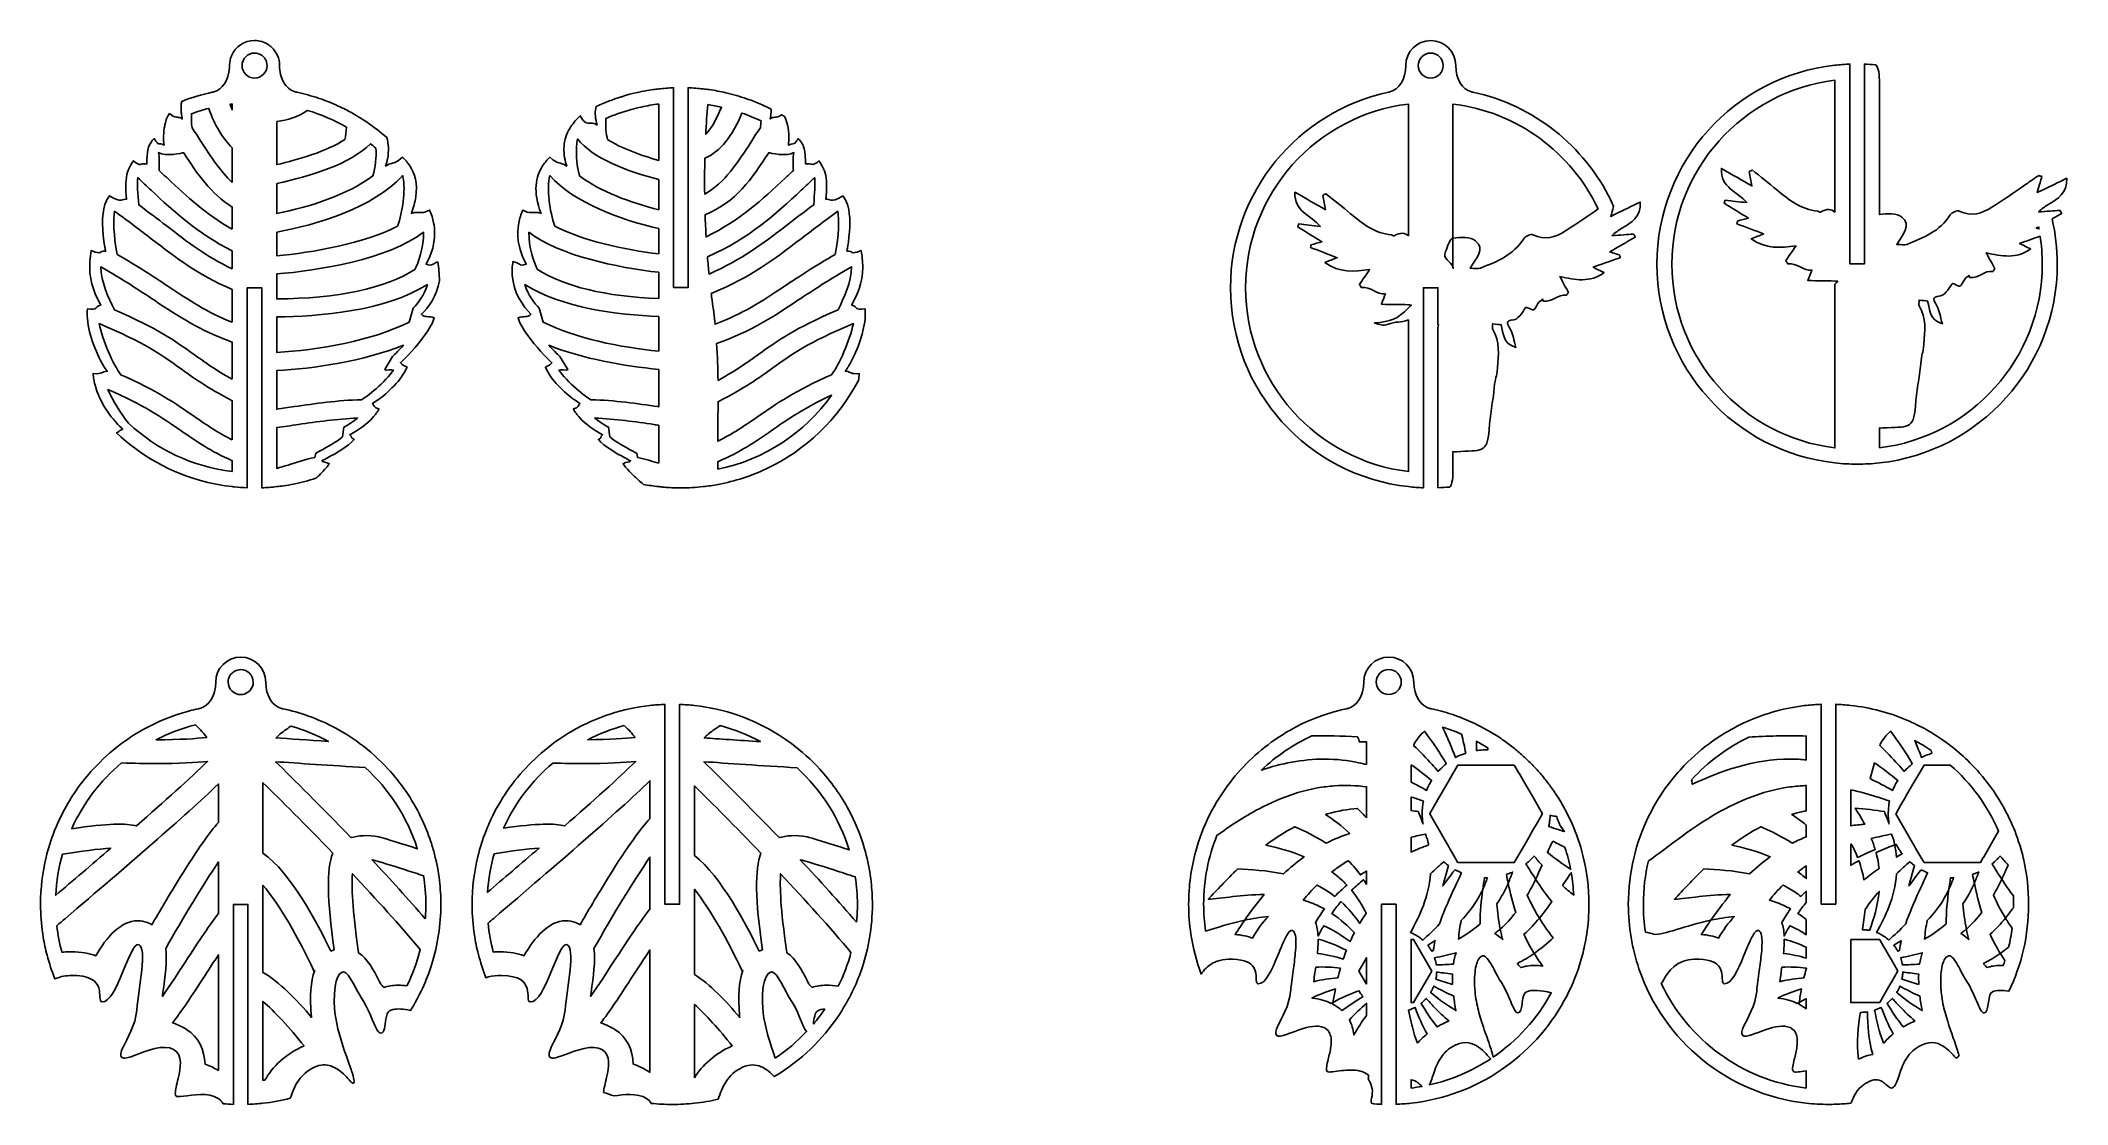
# Model space of a CAD drawing. Extents: x 14 to 419, y -217 to -4.
import ezdxf

# ---------------------------------------------------------------- set-up
doc = ezdxf.new("R2010")
doc.units = 0
doc.header["$MEASUREMENT"] = 0
doc.layers.add('LAYER_1', color=7, linetype='CONTINUOUS')

# ---------------------------------------------------------------- blocks, each defined once
blk = doc.blocks.new('BLOCK_2')
at = {"layer": 'LAYER_1'}
for points, knots in [([(175.83, -69.06), (175.83, -69.06), (175.83, -69.06), (175.83, -69.05), (177.36, -66.57), (178.79, -62.69), (179.09, -59.63), (179.16, -58.91), (179.16, -58.24), (179.09, -57.64), (179.08, -57.64), (179.06, -57.64), (179.05, -57.64), (176.82, -57.89), (177.79, -57.29), (176.42, -56.88), (176.46, -56.81), (176.5, -56.73), (176.53, -56.66), (177.98, -53.82), (178.83, -51.59), (178.58, -48.02), (178.53, -47.39), (178.45, -46.72), (178.33, -46), (178.33, -46), (178.33, -45.99), (178.33, -45.99), (175.77, -47), (176.96, -45.89), (175.45, -46.11), (175.5, -45.86), (175.54, -45.6), (175.59, -45.34), (176.06, -42.53), (176.22, -39.86), (175.82, -37.78), (175.76, -37.43), (175.67, -37.1), (175.57, -36.79), (175.36, -36.12), (175.06, -35.54), (174.68, -35.07), (174.61, -35.11), (174.54, -35.15), (174.48, -35.19), (172.14, -36.58), (172.08, -35.55), (171.26, -35.77), (171.29, -35.52), (171.3, -35.28), (171.32, -35.06), (171.48, -32.54), (171.41, -31.24), (170.96, -30.06), (170.96, -30.05), (170.96, -30.05), (170.96, -30.05), (170.93, -29.97), (170.89, -29.89), (170.86, -29.81), (170.62, -29.25), (170.3, -28.71), (169.87, -28.06), (169.72, -28.18), (169.6, -28.27), (169.49, -28.36), (168.38, -29.18), (168.59, -28.46), (167.2, -28.68), (167.19, -28.37), (167.19, -28.07), (167.18, -27.79), (167.15, -27.05), (167.09, -26.43), (166.99, -25.89), (166.98, -25.89), (166.98, -25.89), (166.98, -25.89), (166.8, -24.96), (166.44, -24.28), (165.73, -23.61), (165.49, -23.98), (165.32, -24.22), (165.19, -24.38), (164.75, -24.87), (164.68, -24.44), (163.76, -24.91), (163.83, -24.43), (163.87, -23.91), (163.87, -23.38), (163.86, -22.51), (163.75, -21.62), (163.58, -20.82), (163.45, -20.22), (163.28, -19.67), (163.07, -19.24), (162.85, -19.1), (162.62, -18.97), (162.4, -18.84), (161.31, -19.66), (160.82, -19.1), (160.13, -19.66), (160.21, -19.18), (160.27, -18.76), (160.3, -18.37), (160.3, -18.36), (160.3, -18.36), (160.3, -18.36), (160.32, -18.14), (160.34, -17.93), (160.35, -17.73), (159.61, -17.35), (158.85, -17), (158.08, -16.67), (157.22, -16.29), (156.33, -15.95), (155.43, -15.64), (154.08, -15.17), (152.7, -14.77), (151.29, -14.45), (150.19, -14.19), (149.07, -13.98), (147.93, -13.82), (147.54, -13.76), (147.14, -13.72), (146.74, -13.67), (145.75, -13.56), (144.75, -13.49), (143.74, -13.45), (143.74, -13.45), (143.74, -53.4), (143.74, -53.4), (143.74, -53.4), (140.84, -53.4), (140.84, -53.4), (140.84, -53.4), (140.84, -13.45), (140.84, -13.45), (139.83, -13.49), (138.83, -13.56), (137.85, -13.68), (137.49, -13.72), (137.13, -13.76), (136.77, -13.81), (134.65, -14.1), (132.6, -14.56), (130.6, -15.17), (130.6, -15.2), (130.6, -15.23), (130.59, -15.25), (130.51, -15.25), (130.44, -15.25), (130.37, -15.24), (128.65, -15.78), (126.98, -16.42), (125.36, -17.18), (125.1, -18.1), (125.1, -19.17), (125.43, -20.5), (125.47, -20.63), (125.51, -20.77), (125.54, -20.91), (125.41, -20.79), (125.28, -20.7), (125.15, -20.64), (124.98, -20.57), (124.81, -20.53), (124.64, -20.52), (123.81, -20.45), (122.95, -20.81), (122.18, -19.05), (121.49, -19.69), (120.84, -20.4), (120.31, -21.21), (119.64, -22.21), (119.14, -23.36), (118.98, -24.72), (118.84, -25.79), (118.91, -26.99), (119.25, -28.35), (119.25, -28.35), (119.25, -28.35), (119.25, -28.35), (119.31, -28.6), (119.39, -28.85), (119.47, -29.11), (117.99, -28.11), (117.78, -28.92), (116.12, -27.33), (116.12, -27.33), (116.11, -27.33), (116.11, -27.33), (115.57, -27.83), (115.07, -28.4), (114.65, -29.05), (113.25, -31.19), (112.69, -34.19), (114.33, -38.55), (114.03, -38.43), (113.77, -38.39), (113.53, -38.36), (113.53, -38.36), (113.52, -38.36), (113.52, -38.36), (112.63, -38.3), (112.07, -38.68), (110.71, -37.89), (110.32, -38.75), (110.05, -39.59), (109.88, -40.42), (109.39, -42.93), (109.84, -45.34), (110.73, -47.36), (110.73, -47.36), (110.73, -47.36), (110.73, -47.36), (110.93, -47.83), (111.15, -48.26), (111.39, -48.68), (109.97, -49.27), (110.02, -48.34), (108.73, -48.19), (108.55, -49.12), (108.5, -50.02), (108.57, -50.88), (108.81, -54.42), (110.81, -57.28), (112.32, -58.69), (112.29, -58.72), (112.27, -58.75), (112.24, -58.79), (111.7, -59.37), (110.88, -59.04), (109.76, -59.43), (109.76, -59.43), (109.75, -59.43), (109.75, -59.43), (110.06, -60.47), (110.8, -61.72), (111.69, -62.97), (111.69, -62.97), (111.69, -62.97), (111.69, -62.97), (113.27, -65.18), (115.33, -67.37), (116.52, -68.4), (116.07, -69.05), (115.7, -68.87), (115.2, -69.29), (116.23, -71.83), (119.16, -74.51), (121, -75.82), (121, -75.82), (121.01, -75.82), (121.01, -75.82), (121.46, -76.14), (121.84, -76.38), (122.12, -76.52), (121.71, -77.02), (121.88, -77.34), (120.8, -77.63), (121.09, -78.21), (121.52, -78.81), (122.08, -79.41), (123.2, -80.63), (124.8, -81.85), (126.64, -82.81), (126.08, -83.3), (126.61, -83.37), (125.81, -83.75), (126.97, -85.19), (129.41, -86.51), (131.07, -87.39), (131.53, -87.63), (131.92, -87.84), (132.23, -88), (131.84, -88.38), (131.45, -88.19), (130.77, -88.59), (130.75, -88.59), (130.74, -88.6), (130.73, -88.61), (131.29, -89.38), (132, -90.16), (132.79, -90.92), (133.43, -91.54), (134.11, -92.14), (134.8, -92.72), (135.8, -92.91), (136.82, -93.06), (137.85, -93.18), (138.12, -93.21), (138.39, -93.23), (138.66, -93.26), (139.62, -93.35), (140.59, -93.4), (141.56, -93.42), (141.56, -93.42), (141.57, -93.42), (141.57, -93.42), (141.81, -93.42), (142.05, -93.43), (142.29, -93.43), (143.8, -93.43), (145.28, -93.34), (146.74, -93.18), (147.75, -93.07), (148.76, -92.92), (149.75, -92.73), (153.1, -92.1), (156.3, -91.05), (159.3, -89.64), (159.3, -89.64), (159.3, -89.64), (159.3, -89.64), (167.23, -85.91), (173.73, -79.67), (177.77, -71.93), (177.85, -71.49), (177.91, -71.04), (177.94, -70.59), (176.09, -70.72), (176.36, -70.24), (175.31, -70.12), (175.25, -70.11), (175.19, -70.1), (175.12, -70.1), (175.25, -69.92), (175.38, -69.73), (175.53, -69.53), (175.63, -69.38), (175.73, -69.22), (175.83, -69.06)], [0, 0, 0, 0, 1, 1, 1, 2, 2, 2, 3, 3, 3, 4, 4, 4, 5, 5, 5, 6, 6, 6, 7, 7, 7, 8, 8, 8, 9, 9, 9, 10, 10, 10, 11, 11, 11, 12, 12, 12, 13, 13, 13, 14, 14, 14, 15, 15, 15, 16, 16, 16, 17, 17, 17, 18, 18, 18, 19, 19, 19, 20, 20, 20, 21, 21, 21, 22, 22, 22, 23, 23, 23, 24, 24, 24, 25, 25, 25, 26, 26, 26, 27, 27, 27, 28, 28, 28, 29, 29, 29, 30, 30, 30, 31, 31, 31, 32, 32, 32, 33, 33, 33, 34, 34, 34, 35, 35, 35, 36, 36, 36, 37, 37, 37, 38, 38, 38, 39, 39, 39, 40, 40, 40, 41, 41, 41, 42, 42, 42, 43, 43, 43, 44, 44, 44, 45, 45, 45, 46, 46, 46, 47, 47, 47, 48, 48, 48, 49, 49, 49, 50, 50, 50, 51, 51, 51, 52, 52, 52, 53, 53, 53, 54, 54, 54, 55, 55, 55, 56, 56, 56, 57, 57, 57, 58, 58, 58, 59, 59, 59, 60, 60, 60, 61, 61, 61, 62, 62, 62, 63, 63, 63, 64, 64, 64, 65, 65, 65, 66, 66, 66, 67, 67, 67, 68, 68, 68, 69, 69, 69, 70, 70, 70, 71, 71, 71, 72, 72, 72, 73, 73, 73, 74, 74, 74, 75, 75, 75, 76, 76, 76, 77, 77, 77, 78, 78, 78, 79, 79, 79, 80, 80, 80, 81, 81, 81, 82, 82, 82, 83, 83, 83, 84, 84, 84, 85, 85, 85, 86, 86, 86, 87, 87, 87, 88, 88, 88, 89, 89, 89, 90, 90, 90, 91, 91, 91, 92, 92, 92, 93, 93, 93, 94, 94, 94, 95, 95, 95, 96, 96, 96, 97, 97, 97, 98, 98, 98, 99, 99, 99, 100, 100, 100, 101, 101, 101, 102, 102, 102, 103, 103, 103, 104, 104, 104, 105, 105, 105, 106, 106, 106, 107, 107, 107, 108, 108, 108, 109, 109, 109, 110, 110, 110, 111, 111, 111, 111]), ([(137.85, -27.95), (134.24, -26.94), (130.31, -25.55), (127.63, -23.76), (127.34, -22.75), (127.21, -21.09), (127.27, -19.61), (128.92, -18.88), (130.62, -18.27), (132.38, -17.78), (133.03, -17.6), (133.69, -17.43), (134.35, -17.29), (135.5, -17.04), (136.66, -16.83), (137.85, -16.69), (137.85, -16.69), (137.85, -27.95), (137.85, -27.95)], [0, 0, 0, 0, 1, 1, 1, 2, 2, 2, 3, 3, 3, 4, 4, 4, 5, 5, 5, 6, 6, 6, 6]), ([(147.08, -27.54), (150.12, -26.24), (152.72, -22.98), (154.48, -18.49), (155.79, -18.94), (157.06, -19.47), (158.3, -20.07), (158.27, -20.56), (158.24, -21.02), (158.17, -21.42), (157.58, -22.31), (157, -23.19), (156.45, -24.07), (153.6, -28.48), (151.07, -32.39), (147.05, -34.7), (147.01, -32.3), (147.03, -29.9), (147.08, -27.54)], [0, 0, 0, 0, 1, 1, 1, 2, 2, 2, 3, 3, 3, 4, 4, 4, 5, 5, 5, 6, 6, 6, 6]), ([(147.65, -16.81), (148.57, -16.95), (149.48, -17.12), (150.37, -17.32), (149.48, -19.65), (148.39, -21.49), (147.26, -22.74), (147.36, -20.71), (147.49, -18.73), (147.65, -16.81)], [0, 0, 0, 0, 1, 1, 1, 2, 2, 2, 3, 3, 3, 3]), ([(137.85, -37.82), (132.18, -36.41), (126.11, -34.14), (122.05, -31.05), (122.05, -31.05), (122.05, -31.04), (122.05, -31.04), (121.34, -28.79), (121.21, -25.72), (121.63, -23.67), (124.7, -27.59), (131.54, -30.17), (137.85, -31.78), (137.85, -31.78), (137.85, -37.82), (137.85, -37.82)], [0, 0, 0, 0, 1, 1, 1, 2, 2, 2, 3, 3, 3, 4, 4, 4, 5, 5, 5, 5]), ([(147.13, -38.82), (147.13, -38.82), (147.13, -38.81), (147.13, -38.81), (153.25, -36.34), (156.53, -31.56), (159.84, -26.43), (159.84, -26.43), (159.85, -26.43), (159.85, -26.43), (160.07, -26.49), (163.57, -27.27), (164.86, -26.39), (164.62, -27.35), (164.74, -28.96), (164.77, -29.98), (164.2, -30.5), (163.65, -31.02), (163.1, -31.53), (158.53, -35.79), (154.19, -39.84), (147.33, -43.25), (147.24, -41.78), (147.18, -40.3), (147.13, -38.82)], [0, 0, 0, 0, 1, 1, 1, 2, 2, 2, 3, 3, 3, 4, 4, 4, 5, 5, 5, 6, 6, 6, 7, 7, 7, 8, 8, 8, 8]), ([(137.85, -46.66), (131.12, -45.82), (122.42, -43.97), (117.11, -41.08), (116.03, -38.23), (115.39, -33.55), (116.11, -30.99), (120.89, -36.43), (130.24, -39.83), (137.85, -41.6), (137.85, -41.6), (137.85, -46.66), (137.85, -46.66)], [0, 0, 0, 0, 1, 1, 1, 2, 2, 2, 3, 3, 3, 4, 4, 4, 4]), ([(147.6, -47.27), (156.17, -43.39), (161.12, -38.78), (166.35, -33.92), (167.22, -33.1), (168.11, -32.27), (169.03, -31.43), (169.16, -32.67), (169, -34.61), (168.83, -36.85), (166.78, -38.35), (165.01, -39.71), (163.37, -40.97), (158.41, -44.8), (154.66, -47.67), (147.91, -50.69), (147.79, -49.57), (147.69, -48.43), (147.6, -47.27)], [0, 0, 0, 0, 1, 1, 1, 2, 2, 2, 3, 3, 3, 4, 4, 4, 5, 5, 5, 6, 6, 6, 6]), ([(148.53, -55.91), (148.46, -55.47), (148.41, -55.02), (148.35, -54.57), (156.61, -51.09), (160.72, -47.92), (166.32, -43.61), (168.44, -41.98), (170.78, -40.18), (173.66, -38.13), (173.92, -39.76), (173.86, -42.87), (173.14, -46.74), (168.98, -49.14), (165.84, -51.22), (162.99, -53.11), (158.32, -56.21), (154.77, -58.57), (149.11, -60.73), (148.96, -59.19), (148.77, -57.59), (148.53, -55.91)], [0, 0, 0, 0, 1, 1, 1, 2, 2, 2, 3, 3, 3, 4, 4, 4, 5, 5, 5, 6, 6, 6, 7, 7, 7, 7]), ([(137.85, -55.58), (127.32, -55.18), (118.82, -53.15), (113.64, -49.77), (112.94, -48.55), (111.87, -45.27), (111.9, -42.32), (117.95, -47.02), (129.64, -49.39), (137.85, -50.33), (137.85, -50.33), (137.85, -55.58), (137.85, -55.58)], [0, 0, 0, 0, 1, 1, 1, 2, 2, 2, 3, 3, 3, 4, 4, 4, 4]), ([(165.69, -55.93), (168.66, -53.96), (171.94, -51.78), (176.4, -49.24), (176.31, -52.3), (174.91, -55.48), (173.69, -57.84), (164.98, -61.56), (161.5, -64.07), (157.84, -66.7), (155.63, -68.29), (153.37, -69.93), (149.71, -71.93), (149.68, -69.56), (149.6, -67.13), (149.43, -64.56), (156.46, -62.06), (160.57, -59.33), (165.69, -55.93)], [0, 0, 0, 0, 1, 1, 1, 2, 2, 2, 3, 3, 3, 4, 4, 4, 5, 5, 5, 6, 6, 6, 6]), ([(137.85, -66.09), (130.27, -65.36), (121.11, -63.51), (114.77, -60.27), (114.77, -60.27), (113.97, -57.47), (113.97, -57.47), (113.02, -56.6), (111.75, -54.91), (111.12, -52.78), (118.48, -57.45), (129.62, -58.84), (137.85, -59.17), (137.85, -59.17), (137.85, -66.09), (137.85, -66.09)], [0, 0, 0, 0, 1, 1, 1, 2, 2, 2, 3, 3, 3, 4, 4, 4, 5, 5, 5, 5]), ([(172.4, -70.81), (165.31, -73.87), (161.24, -76.69), (157.59, -79.22), (155.01, -81), (152.71, -82.6), (149.64, -84.1), (149.65, -82.74), (149.66, -81.4), (149.68, -80.08), (149.7, -78.78), (149.71, -77.49), (149.72, -76.2), (155.06, -73.47), (157.91, -71.42), (160.68, -69.42), (164.28, -66.84), (167.68, -64.37), (176.75, -60.59), (176.07, -63.92), (173.86, -68.91), (172.4, -70.81)], [0, 0, 0, 0, 1, 1, 1, 2, 2, 2, 3, 3, 3, 4, 4, 4, 5, 5, 5, 6, 6, 6, 7, 7, 7, 7]), ([(137.85, -77.2), (137.8, -77.2), (137.76, -77.19), (137.71, -77.18), (133.63, -76.58), (129.11, -75.91), (124.3, -75.8), (124.3, -75.8), (124.3, -75.8), (124.3, -75.8), (123.39, -75.36), (119.42, -72.21), (117.91, -69.87), (118.08, -69.72), (119.51, -70.01), (119.67, -69.78), (119.67, -69.78), (118.11, -67.14), (118.11, -67.14), (117.54, -66.64), (116.74, -65.85), (115.9, -64.92), (122.68, -67.61), (130.99, -69.11), (137.85, -69.73), (137.85, -69.73), (137.85, -77.2), (137.85, -77.2)], [0, 0, 0, 0, 1, 1, 1, 2, 2, 2, 3, 3, 3, 4, 4, 4, 5, 5, 5, 6, 6, 6, 7, 7, 7, 8, 8, 8, 9, 9, 9, 9]), ([(149.67, -89.68), (149.66, -89.19), (149.65, -88.7), (149.65, -88.21), (154.19, -86.26), (157.2, -84.18), (160.36, -81.99), (163.62, -79.73), (166.96, -77.42), (172.4, -74.91), (167.06, -82.38), (158.99, -87.8), (149.67, -89.68)], [0, 0, 0, 0, 1, 1, 1, 2, 2, 2, 3, 3, 3, 4, 4, 4, 4]), ([(137.85, -88.49), (136.6, -88.11), (135.23, -87.7), (133.59, -87.33), (133.59, -87.33), (133.46, -86.5), (133.46, -86.5), (133.21, -86.36), (132.9, -86.19), (132.54, -86), (131.27, -85.33), (129.25, -84.27), (128.09, -83.21), (128.09, -83.21), (127.82, -81.27), (127.82, -81.27), (126.81, -80.74), (125.86, -80.12), (125.06, -79.46), (129.23, -79.62), (133.24, -80.22), (136.89, -80.75), (137.21, -80.8), (137.53, -80.85), (137.85, -80.89), (137.85, -80.89), (137.85, -88.49), (137.85, -88.49)], [0, 0, 0, 0, 1, 1, 1, 2, 2, 2, 3, 3, 3, 4, 4, 4, 5, 5, 5, 6, 6, 6, 7, 7, 7, 8, 8, 8, 9, 9, 9, 9])]:
    blk.add_open_spline(points, degree=3, knots=knots, dxfattribs=at)
blk = doc.blocks.new('BLOCK_3')
at = {"layer": 'LAYER_1'}
for points, knots in [([(94.04, -171.94), (93.83, -170.14), (93.49, -168.37), (93.05, -166.65), (92.83, -165.81), (92.59, -164.98), (92.32, -164.17), (91.75, -162.44), (91.07, -160.76), (90.28, -159.15), (88.57, -155.65), (86.36, -152.44), (83.75, -149.6), (82.03, -147.73), (80.13, -146.01), (78.08, -144.5), (74.98, -142.2), (71.54, -140.35), (67.84, -139.03), (66.19, -138.43), (64.5, -137.95), (62.76, -137.57), (62.66, -137.56), (62.56, -137.53), (62.46, -137.51), (60.69, -137.03), (59.31, -135.04), (59.31, -132.25), (59.31, -129.49), (57.08, -127.25), (54.32, -127.25), (51.55, -127.25), (49.32, -129.49), (49.32, -132.25), (49.32, -135.04), (47.94, -137.03), (46.17, -137.51), (46.07, -137.53), (45.97, -137.56), (45.87, -137.57), (44.67, -137.83), (43.5, -138.14), (42.34, -138.5), (38.51, -139.7), (34.93, -141.46), (31.69, -143.69), (29.73, -145.03), (27.9, -146.55), (26.21, -148.22), (23.71, -150.68), (21.53, -153.48), (19.75, -156.53), (18.85, -158.08), (18.05, -159.68), (17.36, -161.35), (17.25, -161.6), (17.15, -161.86), (17.05, -162.12), (16.4, -163.77), (15.86, -165.48), (15.44, -167.23), (14.7, -170.26), (14.31, -173.43), (14.31, -176.68), (14.31, -176.94), (14.32, -177.19), (14.32, -177.45), (14.36, -179.42), (14.54, -181.36), (14.85, -183.25), (15.05, -184.47), (15.31, -185.67), (15.62, -186.84), (16.04, -188.46), (16.57, -190.05), (17.19, -191.59), (17.99, -191.21), (18.96, -190.95), (20.16, -190.91), (20.17, -190.91), (20.17, -190.91), (20.17, -190.91), (28.38, -190.65), (25.22, -196), (26.61, -196.15), (29.58, -196.47), (32.17, -184.05), (33.93, -184.73), (35.68, -185.42), (33.96, -193.15), (33.55, -197.81), (33.29, -200.84), (31.62, -203.46), (30.81, -205.23), (30.36, -206.18), (30.17, -206.89), (30.58, -207.27), (30.92, -207.6), (31.83, -207.34), (33.01, -206.91), (35.41, -206.04), (38.93, -204.46), (41.01, -205.74), (42.75, -206.81), (42.33, -209.33), (41.82, -211.5), (41.53, -212.71), (41.22, -213.82), (41.25, -214.49), (41.25, -214.66), (41.28, -214.81), (41.34, -214.92), (41.46, -215.17), (42.05, -215.13), (42.9, -215.02), (44.74, -214.78), (47.79, -214.19), (49.83, -215.47), (50.23, -215.72), (50.56, -216.08), (50.82, -216.52), (51.5, -216.58), (52.18, -216.62), (52.86, -216.65), (52.86, -216.65), (52.86, -176.68), (52.86, -176.68), (52.86, -176.68), (55.76, -176.68), (55.76, -176.68), (55.76, -176.68), (55.76, -216.65), (55.76, -216.65), (56.77, -216.61), (57.78, -216.54), (58.76, -216.43), (60.62, -216.22), (62.45, -215.89), (64.22, -215.44), (64.61, -214.28), (65.09, -212.98), (65.93, -211.81), (66.64, -210.8), (67.63, -209.89), (69.05, -209.24), (70.29, -208.67), (71.39, -208.67), (72.34, -208.98), (73.47, -209.34), (74.4, -210.12), (75.11, -210.85), (76, -211.74), (76.58, -212.55), (76.86, -212.41), (77.15, -212.28), (76.92, -211.36), (76.47, -209.98), (76.19, -209.14), (75.83, -208.14), (75.45, -207.03), (74.5, -204.34), (73.43, -201.08), (73.16, -198.35), (72.58, -192.31), (73.83, -190.2), (74.88, -190.16), (75.92, -190.12), (77.79, -194.46), (78.37, -195.3), (79.91, -197.47), (80.78, -200.36), (81.55, -201.7), (81.81, -202.15), (82.05, -202.42), (82.31, -202.43), (83.07, -202.44), (83.11, -200.9), (83.33, -199.61), (83.45, -198.86), (83.64, -198.18), (84.06, -197.94), (84.26, -197.83), (84.49, -197.75), (84.75, -197.69), (85.63, -197.5), (86.86, -197.6), (88.25, -197.86), (89.13, -196.46), (89.92, -195), (90.62, -193.49), (91.36, -191.91), (91.99, -190.27), (92.52, -188.58), (93.11, -186.68), (93.56, -184.71), (93.86, -182.7), (94.16, -180.74), (94.32, -178.73), (94.32, -176.68), (94.32, -175.08), (94.22, -173.5), (94.04, -171.94)], [0, 0, 0, 0, 1, 1, 1, 2, 2, 2, 3, 3, 3, 4, 4, 4, 5, 5, 5, 6, 6, 6, 7, 7, 7, 8, 8, 8, 9, 9, 9, 10, 10, 10, 11, 11, 11, 12, 12, 12, 13, 13, 13, 14, 14, 14, 15, 15, 15, 16, 16, 16, 17, 17, 17, 18, 18, 18, 19, 19, 19, 20, 20, 20, 21, 21, 21, 22, 22, 22, 23, 23, 23, 24, 24, 24, 25, 25, 25, 26, 26, 26, 27, 27, 27, 28, 28, 28, 29, 29, 29, 30, 30, 30, 31, 31, 31, 32, 32, 32, 33, 33, 33, 34, 34, 34, 35, 35, 35, 36, 36, 36, 37, 37, 37, 38, 38, 38, 39, 39, 39, 40, 40, 40, 41, 41, 41, 42, 42, 42, 43, 43, 43, 44, 44, 44, 45, 45, 45, 46, 46, 46, 47, 47, 47, 48, 48, 48, 49, 49, 49, 50, 50, 50, 51, 51, 51, 52, 52, 52, 53, 53, 53, 54, 54, 54, 55, 55, 55, 56, 56, 56, 57, 57, 57, 58, 58, 58, 59, 59, 59, 60, 60, 60, 61, 61, 61, 62, 62, 62, 63, 63, 63, 64, 64, 64, 65, 65, 65, 66, 66, 66, 67, 67, 67, 67]), ([(56.66, -133.11), (56.31, -134.07), (55.39, -134.75), (54.32, -134.75), (52.94, -134.75), (51.81, -133.63), (51.81, -132.25), (51.81, -131.3), (52.34, -130.48), (53.11, -130.06), (53.12, -130.05), (53.12, -130.05), (53.12, -130.05), (53.48, -129.86), (53.88, -129.75), (54.32, -129.75), (55.69, -129.75), (56.82, -130.87), (56.82, -132.25), (56.82, -132.55), (56.76, -132.85), (56.66, -133.11)], [0, 0, 0, 0, 1, 1, 1, 2, 2, 2, 3, 3, 3, 4, 4, 4, 5, 5, 5, 6, 6, 6, 7, 7, 7, 7]), ([(45.25, -140.8), (46.25, -141.71), (47.02, -142.57), (47.53, -143.32), (45.5, -143.54), (42.24, -143.76), (37.41, -143.77), (39.88, -142.5), (42.5, -141.5), (45.25, -140.8)], [0, 0, 0, 0, 1, 1, 1, 2, 2, 2, 3, 3, 3, 3]), ([(61.93, -142.85), (62.66, -142.23), (63.49, -141.62), (64.34, -141.06), (66.98, -141.8), (69.5, -142.83), (71.86, -144.11), (67.75, -143.84), (64.06, -143.58), (61.38, -143.4), (61.55, -143.22), (61.73, -143.03), (61.93, -142.85)], [0, 0, 0, 0, 1, 1, 1, 2, 2, 2, 3, 3, 3, 4, 4, 4, 4]), ([(30.47, -148.41), (33, -148.49), (35.26, -148.53), (37.27, -148.53), (42.06, -148.53), (45.43, -148.32), (47.69, -148.09), (44.25, -151.46), (39.03, -156.13), (33.49, -160.98), (31.47, -160.48), (27.83, -160.45), (20.55, -161.55), (22.84, -156.45), (26.26, -151.97), (30.47, -148.41)], [0, 0, 0, 0, 1, 1, 1, 2, 2, 2, 3, 3, 3, 4, 4, 4, 5, 5, 5, 5]), ([(61.3, -148.16), (65.59, -148.46), (72.31, -148.92), (79.21, -149.33), (83.99, -153.68), (87.62, -159.26), (89.61, -165.56), (89.3, -165.46), (89, -165.36), (88.72, -165.27), (85.07, -164.1), (82.96, -163.42), (81.94, -163.2), (79.67, -162.71), (77.68, -162.98), (76.34, -163.34), (70.37, -157.11), (64.83, -151.61), (61.3, -148.16)], [0, 0, 0, 0, 1, 1, 1, 2, 2, 2, 3, 3, 3, 4, 4, 4, 5, 5, 5, 6, 6, 6, 6]), ([(49.87, -160.28), (48.14, -162.24), (45.75, -165.58), (42.23, -171.25), (40.05, -174.77), (37.97, -178.31), (36.56, -180.75), (36.29, -180.58), (35.99, -180.43), (35.66, -180.3), (35.03, -180.06), (34.38, -179.94), (33.71, -179.94), (30.33, -179.94), (27.43, -183.32), (25.35, -186.95), (24.07, -186.47), (22.48, -186.16), (20.53, -186.16), (20.53, -186.16), (20.05, -186.16), (20.05, -186.16), (19.54, -186.17), (19.05, -186.2), (18.57, -186.25), (18.11, -184.53), (17.77, -182.76), (17.56, -180.94), (18.13, -180.46), (18.71, -179.97), (19.3, -179.47), (31.6, -168.96), (43.15, -159.04), (49.87, -152.59), (49.87, -152.59), (49.87, -160.28), (49.87, -160.28)], [0, 0, 0, 0, 1, 1, 1, 2, 2, 2, 3, 3, 3, 4, 4, 4, 5, 5, 5, 6, 6, 6, 7, 7, 7, 8, 8, 8, 9, 9, 9, 10, 10, 10, 11, 11, 11, 12, 12, 12, 12]), ([(72.33, -186.03), (69.71, -180.54), (64.3, -170.26), (58.76, -166.45), (58.76, -166.45), (58.76, -152.35), (58.76, -152.35), (62.23, -155.75), (67.29, -160.8), (72.71, -166.44), (71.46, -169.7), (71.57, -175.71), (72.99, -185.76), (72.76, -185.82), (72.55, -185.92), (72.33, -186.03)], [0, 0, 0, 0, 1, 1, 1, 2, 2, 2, 3, 3, 3, 4, 4, 4, 5, 5, 5, 5]), ([(18.7, -166.66), (22.42, -166.05), (25.82, -165.6), (28.35, -165.44), (24.48, -168.78), (20.67, -172.04), (17.36, -174.86), (17.5, -172.04), (17.95, -169.29), (18.7, -166.66)], [0, 0, 0, 0, 1, 1, 1, 2, 2, 2, 3, 3, 3, 3]), ([(49.87, -178.47), (48.17, -180.68), (46.07, -183.85), (43.26, -188.18), (41.9, -190.27), (40.19, -192.91), (38.66, -195.08), (38.7, -194.83), (38.74, -194.58), (38.77, -194.32), (39.22, -191.04), (39.64, -187.97), (39.33, -185.52), (42.77, -179.38), (46.74, -172.81), (49.87, -168.2), (49.87, -168.2), (49.87, -178.47), (49.87, -178.47)], [0, 0, 0, 0, 1, 1, 1, 2, 2, 2, 3, 3, 3, 4, 4, 4, 5, 5, 5, 6, 6, 6, 6]), ([(91.2, -179.56), (87.87, -175.68), (84.21, -171.65), (80.57, -167.78), (80.69, -167.8), (80.81, -167.82), (80.93, -167.85), (81.77, -168.03), (84.44, -168.89), (87.26, -169.79), (88.53, -170.2), (89.73, -170.59), (90.87, -170.95), (91.16, -172.82), (91.31, -174.73), (91.31, -176.68), (91.31, -177.65), (91.28, -178.61), (91.2, -179.56)], [0, 0, 0, 0, 1, 1, 1, 2, 2, 2, 3, 3, 3, 4, 4, 4, 5, 5, 5, 6, 6, 6, 6]), ([(68.43, -198.81), (68.44, -198.96), (68.46, -199.11), (68.49, -199.27), (65.59, -195.85), (61.95, -192.07), (58.76, -190.3), (58.76, -190.3), (58.76, -172.84), (58.76, -172.84), (62, -176.71), (66.04, -183.59), (68.92, -189.98), (68.92, -189.98), (69.11, -189.9), (69.11, -189.9), (68.28, -192.08), (68.07, -195.03), (68.43, -198.81)], [0, 0, 0, 0, 1, 1, 1, 2, 2, 2, 3, 3, 3, 4, 4, 4, 5, 5, 5, 6, 6, 6, 6]), ([(87.54, -192.95), (86.92, -192.87), (86.35, -192.84), (85.81, -192.84), (84.72, -192.84), (83.77, -192.98), (82.91, -193.28), (82.69, -193.04), (82.44, -192.79), (82.33, -192.65), (82.22, -192.45), (82.08, -192.19), (81.92, -191.88), (80.85, -189.82), (79.67, -187.56), (77.88, -186.34), (77.86, -186.21), (77.84, -186.07), (77.82, -185.93), (76.6, -177.56), (76.46, -173.02), (76.64, -170.57), (81.38, -175.61), (86.17, -180.88), (90.19, -185.73), (89.56, -188.25), (88.67, -190.66), (87.54, -192.95)], [0, 0, 0, 0, 1, 1, 1, 2, 2, 2, 3, 3, 3, 4, 4, 4, 5, 5, 5, 6, 6, 6, 7, 7, 7, 8, 8, 8, 9, 9, 9, 9]), ([(49.87, -209.88), (49.04, -209.39), (48.15, -208.94), (47.2, -208.6), (47.03, -205.76), (45.98, -203.21), (43.5, -201.69), (42.79, -201.25), (41.85, -200.73), (40.7, -200.35), (42.35, -198.26), (44.41, -195.14), (47.25, -190.76), (48.04, -189.54), (48.94, -188.15), (49.87, -186.76), (49.87, -186.76), (49.87, -209.88), (49.87, -209.88)], [0, 0, 0, 0, 1, 1, 1, 2, 2, 2, 3, 3, 3, 4, 4, 4, 5, 5, 5, 6, 6, 6, 6]), ([(59.17, -211.83), (59.04, -211.84), (58.9, -211.85), (58.76, -211.87), (58.76, -211.87), (58.76, -196.08), (58.76, -196.08), (61.06, -198.06), (64.09, -201.32), (66.97, -204.95), (63.29, -206.65), (60.62, -209.08), (59.17, -211.83)], [0, 0, 0, 0, 1, 1, 1, 2, 2, 2, 3, 3, 3, 4, 4, 4, 4])]:
    blk.add_open_spline(points, degree=3, knots=knots, dxfattribs=at)

msp = doc.modelspace()

# ---------------------------------------------------------------- linework, layer by layer
at = {"layer": 'LAYER_1'}
for points in [[(292.35, -190), (288.71, -196.3), (288.21, -196.3), (288.21, -183.69), (288.71, -183.69), (292.35, -190)], [(376.08, -183.69), (381.86, -183.69), (381.89, -183.74), (382.51, -184.82), (383.08, -185.82), (383.63, -186.76), (384.2, -187.74), (384.81, -188.8), (385.44, -189.89), (385.5, -190), (385.47, -190.04), (385.43, -190.11), (384.85, -191.13), (384.27, -192.12), (384.27, -192.12), (383.72, -193.07), (383.16, -194.04), (382.55, -195.11), (381.86, -196.3), (376.08, -196.3), (376.08, -183.69)], [(279.31, -192.64), (277.78, -190), (279.31, -187.35), (279.31, -192.64)]]:
    msp.add_lwpolyline(points, dxfattribs=at)
for points, knots in [([(90.52, -58.79), (90.49, -58.75), (90.47, -58.72), (90.44, -58.69), (91.78, -57.44), (93.52, -55.03), (94.05, -52.02), (94, -50.75), (93.89, -49.49), (93.71, -48.25), (92.74, -48.49), (92.66, -49.22), (91.37, -48.68), (91.61, -48.26), (91.83, -47.83), (92.03, -47.36), (92.03, -47.36), (92.03, -47.36), (92.03, -47.36), (92.45, -46.41), (92.76, -45.38), (92.93, -44.3), (93.13, -43.06), (93.13, -41.75), (92.87, -40.42), (92.71, -39.59), (92.44, -38.75), (92.05, -37.89), (91.57, -38.17), (91.19, -38.3), (90.87, -38.36), (90.26, -38.47), (89.81, -38.32), (89.24, -38.36), (89.24, -38.36), (89.23, -38.36), (89.23, -38.36), (88.99, -38.39), (88.73, -38.43), (88.42, -38.55), (88.87, -37.36), (89.16, -36.27), (89.31, -35.27), (89.7, -32.61), (89.13, -30.6), (88.11, -29.05), (87.68, -28.4), (87.18, -27.83), (86.65, -27.33), (86.65, -27.33), (86.64, -27.33), (86.64, -27.33), (85.53, -28.38), (85.07, -28.38), (84.45, -28.56), (84.13, -28.64), (83.78, -28.78), (83.28, -29.11), (83.37, -28.85), (83.44, -28.6), (83.5, -28.35), (83.5, -28.35), (83.5, -28.35), (83.5, -28.35), (83.56, -28.13), (83.61, -27.91), (83.65, -27.7), (83.98, -26.04), (83.88, -24.62), (83.5, -23.4), (82.25, -22.3), (80.94, -21.28), (79.56, -20.34), (78.91, -19.9), (78.24, -19.47), (77.57, -19.07), (76.82, -18.62), (76.06, -18.2), (75.28, -17.8), (74.8, -17.55), (74.31, -17.32), (73.82, -17.09), (72.58, -16.52), (71.32, -16.01), (70.02, -15.57), (69.97, -15.55), (69.91, -15.53), (69.86, -15.52), (68.48, -15.05), (67.05, -14.65), (65.6, -14.34), (65.58, -14.33), (65.55, -14.33), (65.52, -14.32), (65.42, -14.3), (65.32, -14.28), (65.23, -14.26), (64.26, -14), (63.41, -13.29), (62.84, -12.25), (62.84, -12.25), (62.84, -12.25), (62.84, -12.25), (62.36, -11.37), (62.08, -10.27), (62.08, -9), (62.08, -7.57), (61.48, -6.29), (60.52, -5.38), (60.3, -5.16), (60.05, -4.97), (59.79, -4.8), (59.01, -4.29), (58.08, -4), (57.08, -4), (55.01, -4), (53.24, -5.25), (52.48, -7.04), (52.49, -7.06), (52.5, -7.09), (52.51, -7.11), (52.49, -7.1), (52.47, -7.1), (52.45, -7.1), (52.23, -7.65), (52.1, -8.25), (52.08, -8.88), (52.08, -8.92), (52.08, -8.96), (52.08, -9), (52.08, -9.14), (52.07, -9.27), (52.07, -9.41), (51.94, -11.98), (50.62, -13.81), (48.93, -14.26), (48.83, -14.28), (48.74, -14.3), (48.63, -14.32), (46.54, -14.77), (44.49, -15.39), (42.53, -16.16), (42.38, -16.82), (42.37, -17.5), (42.45, -18.36), (42.45, -18.36), (42.45, -18.36), (42.45, -18.37), (42.48, -18.68), (42.53, -19.01), (42.59, -19.38), (42.6, -19.47), (42.62, -19.56), (42.63, -19.66), (42.54, -19.58), (42.44, -19.53), (42.35, -19.48), (41.73, -19.21), (41.2, -19.61), (40.08, -18.6), (40.08, -18.6), (40.08, -18.61), (40.08, -18.61), (39.7, -19.05), (39.38, -19.86), (39.18, -20.82), (39.16, -20.91), (39.15, -20.99), (39.13, -21.08), (38.88, -22.31), (38.81, -23.74), (39, -24.91), (37.79, -24.3), (38.05, -25.22), (37.02, -23.61), (35.9, -24.67), (35.66, -25.77), (35.58, -27.79), (35.57, -28.07), (35.56, -28.37), (35.56, -28.68), (34.03, -28.44), (34.44, -29.34), (32.89, -28.06), (32.46, -28.71), (32.14, -29.25), (31.9, -29.81), (31.36, -31.06), (31.27, -32.36), (31.44, -35.06), (31.46, -35.28), (31.47, -35.52), (31.49, -35.77), (30.66, -35.54), (30.62, -36.63), (28.08, -35.07), (27.7, -35.54), (27.4, -36.12), (27.18, -36.79), (26.49, -38.96), (26.62, -42.06), (27.17, -45.34), (27.21, -45.6), (27.26, -45.86), (27.31, -46.11), (25.8, -45.89), (26.98, -47), (24.43, -45.99), (24.43, -45.99), (24.43, -46), (24.43, -46), (24.3, -46.72), (24.23, -47.39), (24.18, -48.02), (23.92, -51.59), (24.78, -53.82), (26.23, -56.66), (26.26, -56.73), (26.3, -56.81), (26.34, -56.88), (24.96, -57.29), (25.94, -57.9), (23.67, -57.64), (23.6, -58.24), (23.6, -58.91), (23.67, -59.63), (23.99, -62.9), (25.59, -67.09), (27.23, -69.53), (27.37, -69.73), (27.5, -69.92), (27.64, -70.1), (26.36, -70.18), (26.77, -70.73), (24.82, -70.59), (24.85, -70.99), (24.9, -71.39), (24.97, -71.79), (25.02, -72.1), (25.08, -72.4), (25.16, -72.7), (26.08, -76.41), (28.56, -79.54), (30.07, -81.06), (30.07, -81.06), (30.08, -81.06), (30.08, -81.06), (30.34, -81.31), (30.56, -81.52), (30.75, -81.67), (29.66, -82.09), (30.07, -82.24), (29.51, -82.41), (34.36, -87.02), (40.36, -90.43), (47.04, -92.15), (48.85, -92.62), (50.72, -92.97), (52.63, -93.18), (52.75, -93.19), (52.87, -93.21), (53, -93.22), (53.87, -93.31), (54.74, -93.37), (55.63, -93.4), (55.63, -93.4), (55.63, -53.43), (55.63, -53.43), (55.63, -53.43), (58.53, -53.43), (58.53, -53.43), (58.53, -53.43), (58.53, -93.4), (58.53, -93.4), (59.54, -93.36), (60.54, -93.29), (61.53, -93.18), (61.97, -93.13), (62.41, -93.07), (62.86, -93.01), (62.86, -93.01), (62.87, -93.01), (62.87, -93), (62.87, -93), (62.88, -93), (62.88, -93), (62.88, -93), (62.89, -93), (62.89, -93), (63.56, -92.91), (64.21, -92.8), (64.87, -92.66), (64.87, -92.66), (64.87, -92.66), (64.87, -92.66), (66.4, -92.36), (67.89, -91.98), (69.35, -91.5), (69.56, -91.31), (69.77, -91.11), (69.97, -90.92), (70.75, -90.16), (71.47, -89.38), (72.03, -88.61), (71.33, -88.18), (70.92, -88.38), (70.54, -88), (70.78, -87.87), (71.08, -87.71), (71.42, -87.53), (71.51, -87.48), (71.6, -87.44), (71.69, -87.39), (73.35, -86.51), (75.78, -85.19), (76.96, -83.75), (76.14, -83.37), (76.68, -83.3), (76.11, -82.81), (77.96, -81.85), (79.56, -80.63), (80.68, -79.41), (81.24, -78.81), (81.67, -78.21), (81.95, -77.63), (80.88, -77.34), (81.04, -77.02), (80.64, -76.52), (80.92, -76.38), (81.3, -76.14), (81.75, -75.82), (81.75, -75.82), (81.76, -75.82), (81.76, -75.82), (83.61, -74.51), (86.52, -71.83), (87.56, -69.29), (87.06, -68.87), (86.69, -69.05), (86.23, -68.4), (87.42, -67.37), (89.49, -65.18), (91.06, -62.97), (91.06, -62.97), (91.06, -62.97), (91.06, -62.97), (91.96, -61.72), (92.7, -60.47), (93.01, -59.43), (93.01, -59.43), (93, -59.43), (93, -59.43), (91.88, -59.04), (91.05, -59.37), (90.52, -58.79)], [0, 0, 0, 0, 1, 1, 1, 2, 2, 2, 3, 3, 3, 4, 4, 4, 5, 5, 5, 6, 6, 6, 7, 7, 7, 8, 8, 8, 9, 9, 9, 10, 10, 10, 11, 11, 11, 12, 12, 12, 13, 13, 13, 14, 14, 14, 15, 15, 15, 16, 16, 16, 17, 17, 17, 18, 18, 18, 19, 19, 19, 20, 20, 20, 21, 21, 21, 22, 22, 22, 23, 23, 23, 24, 24, 24, 25, 25, 25, 26, 26, 26, 27, 27, 27, 28, 28, 28, 29, 29, 29, 30, 30, 30, 31, 31, 31, 32, 32, 32, 33, 33, 33, 34, 34, 34, 35, 35, 35, 36, 36, 36, 37, 37, 37, 38, 38, 38, 39, 39, 39, 40, 40, 40, 41, 41, 41, 42, 42, 42, 43, 43, 43, 44, 44, 44, 45, 45, 45, 46, 46, 46, 47, 47, 47, 48, 48, 48, 49, 49, 49, 50, 50, 50, 51, 51, 51, 52, 52, 52, 53, 53, 53, 54, 54, 54, 55, 55, 55, 56, 56, 56, 57, 57, 57, 58, 58, 58, 59, 59, 59, 60, 60, 60, 61, 61, 61, 62, 62, 62, 63, 63, 63, 64, 64, 64, 65, 65, 65, 66, 66, 66, 67, 67, 67, 68, 68, 68, 69, 69, 69, 70, 70, 70, 71, 71, 71, 72, 72, 72, 73, 73, 73, 74, 74, 74, 75, 75, 75, 76, 76, 76, 77, 77, 77, 78, 78, 78, 79, 79, 79, 80, 80, 80, 81, 81, 81, 82, 82, 82, 83, 83, 83, 84, 84, 84, 85, 85, 85, 86, 86, 86, 87, 87, 87, 88, 88, 88, 89, 89, 89, 90, 90, 90, 91, 91, 91, 92, 92, 92, 93, 93, 93, 94, 94, 94, 95, 95, 95, 96, 96, 96, 97, 97, 97, 98, 98, 98, 99, 99, 99, 100, 100, 100, 101, 101, 101, 102, 102, 102, 103, 103, 103, 104, 104, 104, 105, 105, 105, 106, 106, 106, 107, 107, 107, 108, 108, 108, 109, 109, 109, 110, 110, 110, 111, 111, 111, 112, 112, 112, 113, 113, 113, 114, 114, 114, 115, 115, 115, 116, 116, 116, 117, 117, 117, 118, 118, 118, 118]), ([(330.72, -42.84), (329.97, -42.89), (329.21, -42.94), (328.39, -43), (328.95, -42.42), (329.64, -41.96), (330.34, -41.53), (332.21, -40.36), (334.17, -39.33), (334.02, -36.28), (332.29, -37.13), (330.71, -37.9), (329.29, -38.59), (328.89, -38.78), (328.51, -38.97), (328.13, -39.15), (328.31, -38.53), (328.5, -37.86), (328.69, -37.18), (328.51, -36.76), (328.32, -36.34), (328.12, -35.93), (322.81, -25.05), (312.72, -16.93), (300.58, -14.32), (300.48, -14.3), (300.38, -14.28), (300.29, -14.26), (298.51, -13.78), (297.14, -11.79), (297.14, -9), (297.14, -6.24), (294.9, -4), (292.14, -4), (289.37, -4), (287.14, -6.24), (287.14, -9), (287.14, -11.79), (285.77, -13.78), (283.99, -14.26), (283.89, -14.28), (283.79, -14.3), (283.69, -14.32), (265.66, -18.2), (252.13, -34.23), (252.13, -53.43), (252.13, -74.02), (267.69, -90.97), (287.69, -93.18), (288.68, -93.29), (289.68, -93.36), (290.69, -93.4), (290.69, -93.4), (290.69, -53.43), (290.69, -53.43), (290.69, -53.43), (293.59, -53.43), (293.59, -53.43), (293.59, -53.43), (293.59, -60.77), (293.59, -60.77), (293.63, -60.79), (293.68, -60.81), (293.72, -60.83), (293.67, -61.03), (293.62, -61.22), (293.59, -61.4), (293.59, -61.4), (293.59, -93.4), (293.59, -93.4), (294.36, -93.37), (295.13, -93.32), (295.89, -93.25), (295.9, -93.25), (295.91, -93.25), (295.93, -93.25), (296.29, -93.16), (296.58, -91.81), (296.58, -90.16), (296.58, -90.16), (296.58, -86.18), (296.58, -86.18), (296.81, -86.2), (297.04, -86.2), (297.26, -86.19), (302.22, -85.85), (303.45, -86.68), (303.8, -81.74), (303.99, -78.93), (304.59, -76.15), (304.84, -73.34), (305.03, -71.33), (305.32, -71.44), (305.48, -69.43), (305.69, -66.8), (306.02, -64.21), (304.55, -61.79), (304.39, -61.53), (304.53, -61.08), (304.53, -60.63), (305.22, -60.71), (305.75, -60.77), (306.23, -60.83), (306.69, -62.57), (306.47, -64.54), (309.18, -65.34), (308.75, -63.89), (308.59, -62.75), (308.09, -61.78), (307.55, -60.74), (306.76, -59.95), (308.78, -59.8), (309.31, -59.77), (309.88, -59.11), (310.28, -58.61), (311.42, -57.2), (310.62, -57.02), (312.46, -57.81), (313.13, -58.1), (313.5, -55.85), (314.42, -55.95), (314.34, -55.05), (314.74, -56.5), (314.7, -56.09), (316.41, -56.42), (317.6, -54.59), (319.26, -54.91), (319.4, -54.72), (319.53, -54.54), (319.65, -54.35), (319.11, -53.34), (318.57, -52.34), (317.95, -51.17), (321, -51.86), (323.96, -52.46), (326.8, -50.4), (325.97, -49.98), (325.24, -49.62), (324.61, -49.3), (325.99, -48.81), (327.36, -48.33), (328.72, -47.85), (329.16, -47.69), (329.6, -47.54), (330.05, -47.38), (329.99, -47.21), (329.92, -47.04), (329.86, -46.87), (329.38, -46.71), (328.91, -46.56), (328.47, -46.41), (328.28, -46.35), (328.11, -46.3), (327.93, -46.24), (328.08, -46.15), (328.23, -46.07), (328.38, -45.98), (329.32, -45.44), (330.22, -44.92), (331.11, -44.41), (331.75, -44.04), (332.37, -43.68), (333, -43.32), (332.9, -43.11), (332.79, -42.9), (332.69, -42.7), (332.04, -42.74), (331.39, -42.79), (330.72, -42.84)], [0, 0, 0, 0, 1, 1, 1, 2, 2, 2, 3, 3, 3, 4, 4, 4, 5, 5, 5, 6, 6, 6, 7, 7, 7, 8, 8, 8, 9, 9, 9, 10, 10, 10, 11, 11, 11, 12, 12, 12, 13, 13, 13, 14, 14, 14, 15, 15, 15, 16, 16, 16, 17, 17, 17, 18, 18, 18, 19, 19, 19, 20, 20, 20, 21, 21, 21, 22, 22, 22, 23, 23, 23, 24, 24, 24, 25, 25, 25, 26, 26, 26, 27, 27, 27, 28, 28, 28, 29, 29, 29, 30, 30, 30, 31, 31, 31, 32, 32, 32, 33, 33, 33, 34, 34, 34, 35, 35, 35, 36, 36, 36, 37, 37, 37, 38, 38, 38, 39, 39, 39, 40, 40, 40, 41, 41, 41, 42, 42, 42, 43, 43, 43, 44, 44, 44, 45, 45, 45, 46, 46, 46, 47, 47, 47, 48, 48, 48, 49, 49, 49, 50, 50, 50, 51, 51, 51, 52, 52, 52, 53, 53, 53, 54, 54, 54, 55, 55, 55, 56, 56, 56, 56]), ([(58.86, -10.75), (58.41, -11.21), (57.78, -11.5), (57.08, -11.5), (55.7, -11.5), (54.58, -10.38), (54.58, -9), (54.58, -7.62), (55.7, -6.5), (57.08, -6.5), (57.99, -6.5), (58.79, -6.99), (59.22, -7.72), (59.45, -8.09), (59.58, -8.53), (59.58, -9), (59.58, -9.68), (59.31, -10.3), (58.86, -10.75)], [0, 0, 0, 0, 1, 1, 1, 2, 2, 2, 3, 3, 3, 4, 4, 4, 5, 5, 5, 6, 6, 6, 6]), ([(292.14, -11.5), (290.76, -11.5), (289.64, -10.38), (289.64, -9), (289.64, -7.62), (290.76, -6.5), (292.14, -6.5), (293.52, -6.5), (294.64, -7.62), (294.64, -9), (294.64, -10.38), (293.52, -11.5), (292.14, -11.5)], [0, 0, 0, 0, 1, 1, 1, 2, 2, 2, 3, 3, 3, 4, 4, 4, 4]), ([(417.9, -37.95), (417.25, -38), (416.6, -38.05), (415.93, -38.1), (415.18, -38.15), (414.42, -38.2), (413.61, -38.26), (414.17, -37.68), (414.85, -37.22), (415.55, -36.79), (417.42, -35.62), (419.39, -34.59), (419.24, -31.54), (417.51, -32.39), (415.93, -33.16), (414.51, -33.85), (414.11, -34.04), (413.72, -34.23), (413.35, -34.41), (413.53, -33.78), (413.72, -33.12), (413.91, -32.44), (414.03, -32.03), (414.15, -31.62), (414.26, -31.21), (414.06, -31.12), (413.86, -31.05), (413.66, -30.97), (413.55, -31.04), (413.44, -31.12), (413.33, -31.19), (412.49, -31.77), (411.66, -32.35), (410.82, -32.92), (408.66, -34.42), (406.51, -35.91), (404.29, -37.32), (402.31, -38.58), (400.17, -39.29), (397.78, -38.09), (397.38, -37.88), (396.25, -38.38), (395.95, -38.86), (393.91, -42.12), (390.6, -43.44), (387.28, -44.75), (386.8, -44.94), (386.18, -44.77), (385.26, -44.77), (386.46, -42.8), (388.28, -40.98), (386.32, -39.3), (385.34, -38.46), (383.29, -38.55), (381.8, -38.78), (381.8, -38.78), (381.8, -11.95), (381.8, -11.95), (381.8, -10.29), (381.45, -8.94), (381.02, -8.85), (381, -8.85), (380.99, -8.85), (380.97, -8.85), (380.26, -8.78), (379.53, -8.74), (378.8, -8.71), (378.8, -8.71), (378.8, -48.65), (378.8, -48.65), (378.8, -48.65), (375.9, -48.65), (375.9, -48.65), (375.9, -48.65), (375.9, -8.71), (375.9, -8.71), (374.89, -8.75), (373.89, -8.82), (372.9, -8.94), (352.91, -11.14), (337.35, -28.1), (337.35, -48.69), (337.35, -69.27), (352.91, -86.23), (372.9, -88.43), (374.36, -88.6), (375.85, -88.68), (377.35, -88.68), (378.86, -88.68), (380.34, -88.6), (381.8, -88.44), (401.8, -86.23), (417.35, -69.27), (417.35, -48.69), (417.35, -45.59), (417, -42.57), (416.33, -39.67), (416.96, -39.3), (417.59, -38.94), (418.22, -38.58), (418.11, -38.37), (418.01, -38.16), (417.9, -37.95)], [0, 0, 0, 0, 1, 1, 1, 2, 2, 2, 3, 3, 3, 4, 4, 4, 5, 5, 5, 6, 6, 6, 7, 7, 7, 8, 8, 8, 9, 9, 9, 10, 10, 10, 11, 11, 11, 12, 12, 12, 13, 13, 13, 14, 14, 14, 15, 15, 15, 16, 16, 16, 17, 17, 17, 18, 18, 18, 19, 19, 19, 20, 20, 20, 21, 21, 21, 22, 22, 22, 23, 23, 23, 24, 24, 24, 25, 25, 25, 26, 26, 26, 27, 27, 27, 28, 28, 28, 29, 29, 29, 30, 30, 30, 31, 31, 31, 32, 32, 32, 33, 33, 33, 34, 34, 34, 34]), ([(372.9, -52.73), (372.9, -52.73), (372.9, -85.42), (372.9, -85.42), (354.59, -83.21), (340.35, -67.58), (340.35, -48.69), (340.35, -29.79), (354.59, -14.16), (372.9, -11.95), (372.9, -11.95), (372.9, -38.29), (372.9, -38.29), (372.21, -37.71), (371.37, -37.53), (370.04, -38.28), (369.92, -38.34), (369.68, -38.14), (369.49, -38.12), (366.19, -37.81), (363.75, -35.88), (361.33, -33.87), (359.71, -32.51), (358.04, -31.21), (356.39, -29.88), (356.19, -29.99), (355.98, -30.1), (355.77, -30.21), (355.96, -31.17), (356.14, -32.14), (356.32, -33.07), (354.44, -31.99), (352.49, -30.88), (350.22, -29.57), (350.01, -33.48), (353.52, -34.23), (355.3, -36.41), (353.72, -36.23), (352.36, -36.07), (350.99, -35.92), (350.92, -36.12), (350.84, -36.32), (350.76, -36.52), (352.39, -37.51), (354.01, -38.5), (355.62, -39.49), (354.94, -39.67), (354.19, -39.88), (353.43, -40.1), (353.4, -40.27), (353.37, -40.45), (353.34, -40.63), (355.08, -41.29), (356.82, -41.96), (358.67, -42.66), (357.82, -42.99), (357.1, -43.27), (356.2, -43.62), (359.05, -45.74), (362.09, -45.46), (365.14, -45.04), (364.33, -46.22), (363.71, -47.11), (363.1, -48.01), (363.23, -48.21), (363.36, -48.41), (363.49, -48.62), (365.41, -48.36), (366.52, -50.15), (368.32, -49.9), (368.12, -50.4), (367.85, -51.08), (367.5, -51.95), (369.53, -52.11), (370.89, -51.97), (372.9, -52.09), (373.09, -52.1), (373.29, -52.11), (373.49, -52.13), (373.28, -52.34), (373.09, -52.53), (372.9, -52.73)], [0, 0, 0, 0, 1, 1, 1, 2, 2, 2, 3, 3, 3, 4, 4, 4, 5, 5, 5, 6, 6, 6, 7, 7, 7, 8, 8, 8, 9, 9, 9, 10, 10, 10, 11, 11, 11, 12, 12, 12, 13, 13, 13, 14, 14, 14, 15, 15, 15, 16, 16, 16, 17, 17, 17, 18, 18, 18, 19, 19, 19, 20, 20, 20, 21, 21, 21, 22, 22, 22, 23, 23, 23, 24, 24, 24, 25, 25, 25, 26, 26, 26, 27, 27, 27, 27]), ([(52.63, -32.4), (50.24, -30.15), (48.36, -27.23), (46.31, -24.07), (45.75, -23.19), (45.18, -22.31), (44.59, -21.42), (44.46, -20.63), (44.43, -19.61), (44.47, -18.64), (45.6, -18.23), (46.75, -17.87), (47.94, -17.57), (47.94, -17.57), (47.94, -17.57), (47.94, -17.57), (49.11, -20.89), (50.72, -23.6), (52.63, -25.45), (52.63, -25.45), (52.63, -32.4), (52.63, -32.4)], [0, 0, 0, 0, 1, 1, 1, 2, 2, 2, 3, 3, 3, 4, 4, 4, 5, 5, 5, 6, 6, 6, 7, 7, 7, 7]), ([(52.63, -17.93), (52.47, -17.55), (52.32, -17.16), (52.18, -16.75), (52.32, -16.73), (52.48, -16.71), (52.63, -16.69), (52.63, -16.69), (52.63, -17.93), (52.63, -17.93)], [0, 0, 0, 0, 1, 1, 1, 2, 2, 2, 3, 3, 3, 3]), ([(61.53, -20.21), (63.72, -19.9), (65.84, -19.3), (67.62, -17.96), (70.39, -18.78), (73.02, -19.92), (75.47, -21.33), (75.43, -22.26), (75.31, -23.13), (75.13, -23.76), (71.57, -26.14), (65.8, -27.82), (61.53, -28.81), (61.53, -28.81), (61.53, -20.21), (61.53, -20.21)], [0, 0, 0, 0, 1, 1, 1, 2, 2, 2, 3, 3, 3, 4, 4, 4, 5, 5, 5, 5]), ([(287.69, -57.46), (285.39, -59.75), (284.24, -60.17), (280.9, -60.45), (281.84, -60.81), (282.75, -61.05), (283.44, -60.77), (285.33, -60), (286.01, -60.54), (287.69, -59.86), (287.69, -59.86), (287.69, -90.16), (287.69, -90.16), (269.38, -87.96), (255.14, -72.32), (255.14, -53.43), (255.14, -34.53), (269.38, -18.89), (287.69, -16.69), (287.69, -16.69), (287.69, -43.04), (287.69, -43.04), (287, -42.45), (286.16, -42.27), (284.82, -43.02), (284.71, -43.08), (284.46, -42.88), (284.28, -42.86), (280.97, -42.55), (278.53, -40.63), (276.12, -38.61), (274.49, -37.25), (272.83, -35.95), (271.17, -34.62), (270.97, -34.73), (270.76, -34.84), (270.55, -34.95), (270.74, -35.92), (270.92, -36.88), (271.1, -37.81), (269.22, -36.74), (267.28, -35.62), (265, -34.32), (264.79, -38.23), (268.3, -38.97), (270.08, -41.15), (268.5, -40.97), (267.14, -40.81), (265.77, -40.66), (265.7, -40.86), (265.62, -41.06), (265.55, -41.26), (267.17, -42.25), (268.79, -43.24), (270.41, -44.23), (269.73, -44.41), (268.97, -44.63), (268.21, -44.84), (268.18, -45.02), (268.15, -45.19), (268.13, -45.37), (269.86, -46.04), (271.6, -46.7), (273.45, -47.41), (272.61, -47.73), (271.88, -48.02), (270.98, -48.37), (273.84, -50.49), (276.87, -50.2), (279.92, -49.78), (279.11, -50.97), (278.5, -51.85), (277.89, -52.75), (278.01, -52.95), (278.14, -53.16), (278.27, -53.36), (280.19, -53.1), (281.31, -54.89), (283.09, -54.64), (282.9, -55.14), (282.63, -55.82), (282.28, -56.69), (284.31, -56.85), (285.67, -56.71), (287.69, -56.83), (287.87, -56.84), (288.07, -56.85), (288.27, -56.87), (288.07, -57.08), (287.87, -57.28), (287.69, -57.46)], [0, 0, 0, 0, 1, 1, 1, 2, 2, 2, 3, 3, 3, 4, 4, 4, 5, 5, 5, 6, 6, 6, 7, 7, 7, 8, 8, 8, 9, 9, 9, 10, 10, 10, 11, 11, 11, 12, 12, 12, 13, 13, 13, 14, 14, 14, 15, 15, 15, 16, 16, 16, 17, 17, 17, 18, 18, 18, 19, 19, 19, 20, 20, 20, 21, 21, 21, 22, 22, 22, 23, 23, 23, 24, 24, 24, 25, 25, 25, 26, 26, 26, 27, 27, 27, 28, 28, 28, 29, 29, 29, 30, 30, 30, 30]), ([(319.07, -42.06), (317.1, -43.32), (314.95, -44.03), (312.56, -42.83), (312.16, -42.63), (311.03, -43.12), (310.73, -43.61), (308.69, -46.86), (305.38, -48.19), (302.06, -49.49), (301.58, -49.68), (300.96, -49.52), (300.04, -49.52), (301.24, -47.54), (303.06, -45.72), (301.1, -44.04), (300.12, -43.2), (298.08, -43.29), (296.58, -43.52), (296.58, -43.52), (296.58, -49.26), (296.58, -49.26), (296.62, -49.35), (296.64, -49.43), (296.65, -49.52), (296.63, -49.51), (296.61, -49.5), (296.58, -49.49), (296.58, -49.49), (296.58, -49.26), (296.58, -49.26), (296.18, -48.11), (294.36, -47.74), (295.1, -46.14), (295.54, -45.21), (295.93, -43.62), (296.53, -43.53), (296.55, -43.52), (296.56, -43.52), (296.58, -43.52), (296.58, -43.52), (296.58, -16.69), (296.58, -16.69), (309.44, -18.24), (320.28, -26.4), (325.6, -37.66), (323.45, -39.16), (321.29, -40.65), (319.07, -42.06)], [0, 0, 0, 0, 1, 1, 1, 2, 2, 2, 3, 3, 3, 4, 4, 4, 5, 5, 5, 6, 6, 6, 7, 7, 7, 8, 8, 8, 9, 9, 9, 10, 10, 10, 11, 11, 11, 12, 12, 12, 13, 13, 13, 14, 14, 14, 15, 15, 15, 16, 16, 16, 16]), ([(52.63, -41.74), (47.32, -38.67), (43.58, -35.18), (39.66, -31.53), (39.11, -31.02), (38.56, -30.5), (37.99, -29.98), (38.01, -28.96), (38.14, -27.35), (37.9, -26.39), (39.19, -27.27), (42.68, -26.49), (42.91, -26.43), (42.91, -26.43), (42.92, -26.43), (42.92, -26.43), (45.64, -30.65), (48.34, -34.64), (52.63, -37.29), (52.63, -37.29), (52.63, -41.74), (52.63, -41.74)], [0, 0, 0, 0, 1, 1, 1, 2, 2, 2, 3, 3, 3, 4, 4, 4, 5, 5, 5, 6, 6, 6, 7, 7, 7, 7]), ([(61.53, -32.59), (68.09, -31.17), (76.25, -28.69), (80.28, -24.62), (80.64, -24.92), (81, -25.21), (81.35, -25.52), (81.44, -27.32), (81.23, -29.4), (80.71, -31.04), (80.71, -31.04), (80.71, -31.05), (80.71, -31.05), (75.82, -34.77), (68.03, -37.3), (61.53, -38.58), (61.53, -38.58), (61.53, -32.59), (61.53, -32.59)], [0, 0, 0, 0, 1, 1, 1, 2, 2, 2, 3, 3, 3, 4, 4, 4, 5, 5, 5, 6, 6, 6, 6]), ([(52.63, -49.65), (47.22, -47), (43.77, -44.35), (39.39, -40.97), (37.75, -39.71), (35.97, -38.35), (33.93, -36.85), (33.75, -34.61), (33.6, -32.67), (33.73, -31.43), (34.65, -32.27), (35.53, -33.1), (36.41, -33.92), (41.1, -38.28), (45.57, -42.45), (52.63, -46.05), (52.63, -46.05), (52.63, -49.65), (52.63, -49.65)], [0, 0, 0, 0, 1, 1, 1, 2, 2, 2, 3, 3, 3, 4, 4, 4, 5, 5, 5, 6, 6, 6, 6]), ([(61.53, -42.3), (69.47, -40.84), (81, -37.32), (86.56, -31.09), (86.59, -31.06), (86.62, -31.03), (86.65, -30.99), (86.68, -31.1), (86.71, -31.21), (86.73, -31.32), (86.73, -31.32), (86.73, -31.32), (86.73, -31.32), (86.73, -31.32), (86.73, -31.33), (86.73, -31.33), (87.31, -33.94), (86.69, -38.35), (85.65, -41.08), (79.39, -44.49), (68.43, -46.45), (61.53, -47.02), (61.53, -47.02), (61.53, -42.3), (61.53, -42.3)], [0, 0, 0, 0, 1, 1, 1, 2, 2, 2, 3, 3, 3, 4, 4, 4, 5, 5, 5, 6, 6, 6, 7, 7, 7, 8, 8, 8, 8]), ([(52.63, -60.33), (47.55, -58.28), (44.15, -56.02), (39.77, -53.11), (36.92, -51.22), (33.78, -49.14), (29.61, -46.74), (28.9, -42.87), (28.84, -39.76), (29.1, -38.13), (31.98, -40.18), (34.32, -41.98), (36.44, -43.61), (41.62, -47.6), (45.53, -50.61), (52.63, -53.79), (52.63, -53.79), (52.63, -60.33), (52.63, -60.33)], [0, 0, 0, 0, 1, 1, 1, 2, 2, 2, 3, 3, 3, 4, 4, 4, 5, 5, 5, 6, 6, 6, 6]), ([(61.53, -50.65), (69.53, -50.04), (83.91, -47.72), (90.86, -42.32), (90.89, -45.27), (89.82, -48.55), (89.11, -49.77), (83.39, -53.5), (73.62, -55.59), (61.53, -55.65), (61.53, -55.65), (61.53, -50.65), (61.53, -50.65)], [0, 0, 0, 0, 1, 1, 1, 2, 2, 2, 3, 3, 3, 4, 4, 4, 4]), ([(381.8, -85.42), (381.8, -85.42), (381.8, -81.44), (381.8, -81.44), (382.03, -81.46), (382.25, -81.46), (382.48, -81.45), (387.44, -81.11), (388.67, -81.94), (389.01, -77), (389.21, -74.18), (389.8, -71.41), (390.06, -68.59), (390.24, -66.59), (390.53, -66.7), (390.7, -64.68), (390.91, -62.06), (391.24, -59.47), (389.77, -57.05), (389.61, -56.79), (389.75, -56.34), (389.75, -55.89), (390.43, -55.97), (390.97, -56.03), (391.44, -56.08), (391.91, -57.83), (391.69, -59.8), (394.39, -60.6), (393.97, -59.15), (393.8, -58.01), (393.31, -57.04), (392.77, -56), (391.97, -55.21), (394, -55.06), (394.53, -55.02), (395.09, -54.36), (395.5, -53.87), (396.64, -52.45), (395.84, -52.28), (397.68, -53.07), (398.35, -53.36), (398.72, -51.11), (399.64, -51.2), (399.55, -50.31), (399.96, -51.76), (399.92, -51.35), (401.62, -51.68), (402.82, -49.85), (404.48, -50.17), (404.61, -49.98), (404.74, -49.79), (404.87, -49.61), (404.33, -48.6), (403.79, -47.6), (403.16, -46.43), (406.21, -47.12), (409.18, -47.71), (412.02, -45.66), (411.18, -45.24), (410.46, -44.88), (409.83, -44.56), (411.21, -44.07), (412.57, -43.59), (413.93, -43.11), (414.21, -44.93), (414.35, -46.79), (414.35, -48.69), (414.35, -67.58), (400.11, -83.22), (381.8, -85.42)], [0, 0, 0, 0, 1, 1, 1, 2, 2, 2, 3, 3, 3, 4, 4, 4, 5, 5, 5, 6, 6, 6, 7, 7, 7, 8, 8, 8, 9, 9, 9, 10, 10, 10, 11, 11, 11, 12, 12, 12, 13, 13, 13, 14, 14, 14, 15, 15, 15, 16, 16, 16, 17, 17, 17, 18, 18, 18, 19, 19, 19, 20, 20, 20, 21, 21, 21, 22, 22, 22, 23, 23, 23, 23]), ([(413.6, -41.24), (413.63, -41.39), (413.66, -41.53), (413.68, -41.67), (413.5, -41.61), (413.32, -41.56), (413.15, -41.5), (413.3, -41.41), (413.45, -41.33), (413.6, -41.24)], [0, 0, 0, 0, 1, 1, 1, 2, 2, 2, 3, 3, 3, 3]), ([(52.63, -71.71), (49.22, -69.8), (47.04, -68.23), (44.91, -66.7), (41.25, -64.07), (37.78, -61.56), (29.07, -57.84), (27.85, -55.48), (26.45, -52.3), (26.35, -49.24), (30.81, -51.78), (34.1, -53.96), (37.06, -55.93), (42.02, -59.22), (46.02, -61.87), (52.63, -64.31), (52.63, -64.31), (52.63, -71.71), (52.63, -71.71)], [0, 0, 0, 0, 1, 1, 1, 2, 2, 2, 3, 3, 3, 4, 4, 4, 5, 5, 5, 6, 6, 6, 6]), ([(88.79, -57.47), (88.79, -57.47), (87.99, -60.27), (87.99, -60.27), (80.67, -64.01), (69.58, -65.9), (61.53, -66.35), (61.53, -66.35), (61.53, -59.25), (61.53, -59.25), (69.81, -59.17), (83.21, -58.13), (91.64, -52.78), (91, -54.91), (89.74, -56.6), (88.79, -57.47)], [0, 0, 0, 0, 1, 1, 1, 2, 2, 2, 3, 3, 3, 4, 4, 4, 5, 5, 5, 5]), ([(52.63, -83.85), (49.8, -82.43), (47.6, -80.91), (45.16, -79.22), (41.52, -76.69), (37.45, -73.87), (30.35, -70.81), (28.9, -68.91), (26.69, -63.92), (26.01, -60.59), (35.07, -64.37), (38.48, -66.84), (42.08, -69.42), (44.77, -71.36), (47.55, -73.37), (52.63, -75.99), (52.63, -75.99), (52.63, -83.85), (52.63, -83.85)], [0, 0, 0, 0, 1, 1, 1, 2, 2, 2, 3, 3, 3, 4, 4, 4, 5, 5, 5, 6, 6, 6, 6]), ([(84.65, -67.14), (84.65, -67.14), (83.09, -69.78), (83.09, -69.78), (83.25, -70.01), (84.68, -69.72), (84.85, -69.87), (83.33, -72.21), (79.37, -75.36), (78.46, -75.8), (78.46, -75.8), (78.46, -75.8), (78.46, -75.8), (73.65, -75.91), (69.13, -76.58), (65.04, -77.18), (63.82, -77.37), (62.64, -77.54), (61.53, -77.69), (61.53, -77.69), (61.53, -69.98), (61.53, -69.98), (68.88, -69.58), (78.92, -68.07), (86.85, -64.92), (86.02, -65.85), (85.22, -66.64), (84.65, -67.14)], [0, 0, 0, 0, 1, 1, 1, 2, 2, 2, 3, 3, 3, 4, 4, 4, 5, 5, 5, 6, 6, 6, 7, 7, 7, 8, 8, 8, 9, 9, 9, 9]), ([(52.63, -90.16), (44.67, -89.2), (37.48, -85.71), (31.9, -80.51), (31.9, -80.51), (31.89, -80.51), (31.89, -80.51), (30.4, -78.53), (28.69, -75.97), (27.78, -73.77), (34.8, -76.74), (38.65, -79.4), (42.39, -81.99), (45.45, -84.11), (48.36, -86.11), (52.63, -88), (52.63, -88), (52.63, -90.16), (52.63, -90.16)], [0, 0, 0, 0, 1, 1, 1, 2, 2, 2, 3, 3, 3, 4, 4, 4, 5, 5, 5, 6, 6, 6, 6]), ([(74.93, -81.27), (74.93, -81.27), (74.67, -83.21), (74.67, -83.21), (73.51, -84.27), (71.48, -85.33), (70.21, -86), (69.86, -86.19), (69.54, -86.36), (69.3, -86.5), (69.3, -86.5), (69.16, -87.33), (69.16, -87.33), (67.01, -87.82), (65.32, -88.36), (63.78, -88.85), (62.99, -89.1), (62.25, -89.34), (61.53, -89.53), (61.53, -89.53), (61.53, -81.36), (61.53, -81.36), (62.93, -81.18), (64.39, -80.97), (65.87, -80.75), (69.52, -80.22), (73.53, -79.62), (77.69, -79.46), (76.9, -80.12), (75.95, -80.74), (74.93, -81.27)], [0, 0, 0, 0, 1, 1, 1, 2, 2, 2, 3, 3, 3, 4, 4, 4, 5, 5, 5, 6, 6, 6, 7, 7, 7, 8, 8, 8, 9, 9, 9, 10, 10, 10, 10]), ([(322.56, -166.89), (321.46, -162.54), (319.66, -158.47), (317.27, -154.82), (317.13, -154.61), (317, -154.4), (316.85, -154.2), (316.37, -153.48), (315.86, -152.79), (315.33, -152.11), (314.84, -151.47), (314.33, -150.85), (313.79, -150.25), (313.28, -149.66), (312.74, -149.09), (312.19, -148.53), (311.64, -147.97), (311.07, -147.43), (310.48, -146.91), (309.88, -146.36), (309.25, -145.83), (308.61, -145.33), (307.93, -144.78), (307.22, -144.25), (306.5, -143.76), (305.7, -143.2), (304.87, -142.67), (304.03, -142.18), (303.07, -141.61), (302.08, -141.08), (301.06, -140.6), (299.86, -140.01), (298.62, -139.49), (297.35, -139.04), (296.99, -138.91), (296.63, -138.78), (296.28, -138.66), (294.95, -138.23), (293.59, -137.85), (292.2, -137.56), (292.1, -137.54), (292, -137.52), (291.91, -137.5), (290.13, -137.02), (288.76, -135.03), (288.76, -132.24), (288.76, -129.47), (286.52, -127.24), (283.76, -127.24), (280.99, -127.24), (278.76, -129.47), (278.76, -132.24), (278.76, -135.03), (277.39, -137.02), (275.61, -137.5), (275.51, -137.52), (275.41, -137.54), (275.31, -137.56), (274.33, -137.77), (273.36, -138.02), (272.4, -138.3), (269.56, -139.14), (266.86, -140.28), (264.32, -141.7), (263.41, -142.2), (262.51, -142.75), (261.64, -143.33), (257.97, -145.77), (254.72, -148.81), (252.04, -152.3), (248.92, -156.34), (246.57, -161), (245.18, -166.05), (244.25, -169.43), (243.76, -172.99), (243.76, -176.66), (243.76, -178.7), (243.91, -180.7), (244.2, -182.65), (244.62, -185.41), (245.31, -188.08), (246.26, -190.62), (246.79, -189.84), (247.53, -188.98), (248.66, -188.39), (248.92, -188.26), (249.2, -188.14), (249.49, -188.03), (249.49, -188.03), (249.5, -188.03), (249.5, -188.03), (250.12, -187.82), (250.84, -187.67), (251.66, -187.65), (254.41, -187.56), (255.8, -188.15), (256.49, -188.95), (257.57, -190.17), (257.05, -191.88), (257.42, -192.39), (257.47, -192.47), (257.55, -192.52), (257.67, -192.54), (259.06, -192.68), (260.36, -189.83), (261.52, -187.04), (262.17, -185.48), (262.77, -183.94), (263.32, -182.95), (263.74, -182.19), (264.14, -181.76), (264.49, -181.89), (264.81, -182.02), (265, -182.39), (265.11, -182.95), (265.26, -183.78), (265.22, -185.02), (265.08, -186.43), (264.97, -187.54), (264.81, -188.77), (264.64, -189.98), (264.45, -191.38), (264.25, -192.75), (264.15, -193.93), (264.15, -193.93), (264.15, -193.94), (264.15, -193.94), (264.14, -193.99), (264.14, -194.04), (264.13, -194.08), (263.89, -196.9), (262.35, -199.33), (261.58, -200.98), (261.57, -200.98), (261.57, -200.98), (261.57, -200.99), (261.17, -201.88), (260.99, -202.54), (261.36, -202.9), (261.65, -203.17), (262.37, -203), (263.32, -202.67), (264.11, -202.4), (265.06, -202.01), (266.04, -201.68), (267.72, -201.12), (269.5, -200.72), (270.8, -201.32), (270.9, -201.36), (270.99, -201.41), (271.09, -201.47), (271.5, -201.73), (271.78, -202.07), (271.96, -202.48), (272.3, -203.2), (272.3, -204.13), (272.18, -205.09), (272.18, -205.09), (272.18, -205.09), (272.18, -205.09), (272.07, -205.96), (271.84, -206.84), (271.65, -207.63), (271.65, -207.63), (271.65, -207.63), (271.65, -207.64), (271.65, -207.65), (271.65, -207.65), (271.65, -207.66), (271.39, -208.72), (271.18, -209.61), (271.39, -210.02), (271.41, -210.06), (271.44, -210.09), (271.49, -210.11), (271.86, -210.32), (273.01, -210.08), (274.39, -209.91), (275.54, -209.78), (276.85, -209.71), (278.02, -210.01), (278.48, -210.11), (278.91, -210.28), (279.3, -210.53), (279.3, -210.53), (279.31, -210.53), (279.31, -210.54), (280.19, -211.02), (279.31, -211.23), (279.87, -211.95), (279.87, -211.95), (279.87, -211.95), (279.87, -211.95), (279.98, -212.17), (280.08, -212.38), (280.16, -212.59), (280.16, -212.59), (280.16, -212.61), (280.16, -212.61), (280.16, -212.62), (280.17, -212.62), (280.17, -212.63), (280.94, -214.52), (279.99, -215.7), (280.31, -216.43), (280.81, -216.63), (282.03, -216.62), (282.31, -216.63), (282.31, -216.63), (282.31, -176.66), (282.31, -176.66), (282.31, -176.66), (285.21, -176.66), (285.21, -176.66), (285.21, -176.66), (285.21, -216.63), (285.21, -216.63), (286.22, -216.6), (287.22, -216.53), (288.21, -216.42), (301.44, -214.95), (312.72, -207.04), (318.84, -195.88), (320.12, -193.57), (321.17, -191.11), (321.96, -188.55), (322.33, -187.36), (322.65, -186.15), (322.9, -184.91), (323.06, -184.17), (323.2, -183.41), (323.31, -182.65), (323.61, -180.7), (323.76, -178.7), (323.76, -176.66), (323.76, -173.29), (323.34, -170.02), (322.56, -166.89)], [0, 0, 0, 0, 1, 1, 1, 2, 2, 2, 3, 3, 3, 4, 4, 4, 5, 5, 5, 6, 6, 6, 7, 7, 7, 8, 8, 8, 9, 9, 9, 10, 10, 10, 11, 11, 11, 12, 12, 12, 13, 13, 13, 14, 14, 14, 15, 15, 15, 16, 16, 16, 17, 17, 17, 18, 18, 18, 19, 19, 19, 20, 20, 20, 21, 21, 21, 22, 22, 22, 23, 23, 23, 24, 24, 24, 25, 25, 25, 26, 26, 26, 27, 27, 27, 28, 28, 28, 29, 29, 29, 30, 30, 30, 31, 31, 31, 32, 32, 32, 33, 33, 33, 34, 34, 34, 35, 35, 35, 36, 36, 36, 37, 37, 37, 38, 38, 38, 39, 39, 39, 40, 40, 40, 41, 41, 41, 42, 42, 42, 43, 43, 43, 44, 44, 44, 45, 45, 45, 46, 46, 46, 47, 47, 47, 48, 48, 48, 49, 49, 49, 50, 50, 50, 51, 51, 51, 52, 52, 52, 53, 53, 53, 54, 54, 54, 55, 55, 55, 56, 56, 56, 57, 57, 57, 58, 58, 58, 59, 59, 59, 60, 60, 60, 61, 61, 61, 62, 62, 62, 63, 63, 63, 64, 64, 64, 65, 65, 65, 66, 66, 66, 67, 67, 67, 68, 68, 68, 69, 69, 69, 70, 70, 70, 71, 71, 71, 72, 72, 72, 73, 73, 73, 74, 74, 74, 75, 75, 75, 76, 76, 76, 77, 77, 77, 78, 78, 78, 79, 79, 79, 79]), ([(283.76, -134.74), (282.38, -134.74), (281.26, -133.62), (281.26, -132.24), (281.26, -130.86), (282.38, -129.73), (283.76, -129.73), (285.14, -129.73), (286.26, -130.86), (286.26, -132.24), (286.26, -133.62), (285.14, -134.74), (283.76, -134.74)], [0, 0, 0, 0, 1, 1, 1, 2, 2, 2, 3, 3, 3, 4, 4, 4, 4]), ([(180.3, -172.15), (180.1, -170.35), (179.78, -168.59), (179.34, -166.87), (179.2, -166.29), (179.04, -165.71), (178.87, -165.14), (178.1, -162.58), (177.08, -160.13), (175.84, -157.82), (174.25, -154.85), (172.29, -152.1), (170.03, -149.64), (168.31, -147.77), (166.42, -146.06), (164.38, -144.55), (161.16, -142.15), (157.56, -140.23), (153.69, -138.88), (150.92, -137.92), (148.01, -137.26), (145.01, -136.92), (144.02, -136.81), (143.02, -136.74), (142.01, -136.7), (142.01, -136.7), (142.01, -176.65), (142.01, -176.65), (142.01, -176.65), (139.11, -176.65), (139.11, -176.65), (139.11, -176.65), (139.11, -136.7), (139.11, -136.7), (138.09, -136.74), (137.09, -136.81), (136.11, -136.93), (133.35, -137.23), (130.69, -137.81), (128.13, -138.65), (124.47, -139.84), (121.03, -141.56), (117.92, -143.7), (115.95, -145.05), (114.12, -146.57), (112.43, -148.25), (109.29, -151.34), (106.67, -154.95), (104.69, -158.94), (104.2, -159.94), (103.75, -160.95), (103.34, -162), (102.68, -163.65), (102.14, -165.35), (101.71, -167.1), (100.95, -170.17), (100.56, -173.38), (100.56, -176.68), (100.56, -176.75), (100.56, -176.82), (100.56, -176.89), (100.57, -178.89), (100.72, -180.84), (101.02, -182.76), (101.22, -184.08), (101.48, -185.39), (101.82, -186.67), (102.22, -188.27), (102.73, -189.83), (103.33, -191.35), (104.02, -191.1), (104.82, -190.94), (105.75, -190.91), (105.97, -190.91), (106.19, -190.9), (106.4, -190.9), (113.79, -190.94), (110.84, -196.01), (112.19, -196.15), (115.16, -196.47), (117.75, -184.05), (119.51, -184.73), (121.27, -185.42), (119.54, -193.15), (119.13, -197.81), (118.88, -200.62), (117.44, -203.08), (116.58, -204.83), (116.01, -205.98), (115.7, -206.83), (116.16, -207.27), (116.54, -207.64), (117.64, -207.27), (119.02, -206.75), (121.4, -205.86), (124.63, -204.54), (126.59, -205.74), (128.27, -206.78), (127.94, -209.17), (127.45, -211.28), (127.19, -212.44), (126.87, -213.53), (126.83, -214.25), (127.53, -214.51), (128.23, -214.75), (128.94, -214.96), (130.8, -214.7), (133.53, -214.29), (135.41, -215.47), (135.79, -215.7), (136.1, -216.04), (136.36, -216.45), (137.74, -216.6), (139.14, -216.68), (140.56, -216.68), (142.06, -216.68), (143.55, -216.59), (145.01, -216.43), (146.62, -216.25), (148.2, -215.98), (149.75, -215.61), (150.11, -214.5), (150.56, -213.24), (151.32, -212.08), (152.05, -210.96), (153.08, -209.95), (154.63, -209.24), (156.05, -208.59), (157.28, -208.69), (158.32, -209.13), (159.4, -209.58), (160.27, -210.39), (160.94, -211.1), (161.35, -210.85), (161.76, -210.6), (162.16, -210.34), (167.1, -207.17), (171.29, -202.94), (174.42, -197.97), (175.3, -196.58), (176.09, -195.13), (176.79, -193.63), (177.47, -192.19), (178.06, -190.7), (178.56, -189.17), (179.18, -187.3), (179.66, -185.36), (180, -183.37), (180.36, -181.2), (180.56, -178.96), (180.56, -176.68), (180.56, -175.15), (180.47, -173.64), (180.3, -172.15)], [0, 0, 0, 0, 1, 1, 1, 2, 2, 2, 3, 3, 3, 4, 4, 4, 5, 5, 5, 6, 6, 6, 7, 7, 7, 8, 8, 8, 9, 9, 9, 10, 10, 10, 11, 11, 11, 12, 12, 12, 13, 13, 13, 14, 14, 14, 15, 15, 15, 16, 16, 16, 17, 17, 17, 18, 18, 18, 19, 19, 19, 20, 20, 20, 21, 21, 21, 22, 22, 22, 23, 23, 23, 24, 24, 24, 25, 25, 25, 26, 26, 26, 27, 27, 27, 28, 28, 28, 29, 29, 29, 30, 30, 30, 31, 31, 31, 32, 32, 32, 33, 33, 33, 34, 34, 34, 35, 35, 35, 36, 36, 36, 37, 37, 37, 38, 38, 38, 39, 39, 39, 40, 40, 40, 41, 41, 41, 42, 42, 42, 43, 43, 43, 44, 44, 44, 45, 45, 45, 46, 46, 46, 47, 47, 47, 48, 48, 48, 49, 49, 49, 50, 50, 50, 51, 51, 51, 51]), ([(410.66, -167.87), (410.38, -166.61), (410.04, -165.37), (409.63, -164.16), (409.04, -162.33), (408.31, -160.55), (407.45, -158.85), (405.61, -155.14), (403.2, -151.76), (400.34, -148.82), (399.21, -147.64), (398, -146.54), (396.72, -145.51), (395.97, -144.9), (395.2, -144.32), (394.4, -143.77), (393.39, -143.07), (392.35, -142.42), (391.27, -141.81), (389.99, -141.08), (388.66, -140.43), (387.29, -139.85), (383.78, -138.35), (380.02, -137.34), (376.08, -136.91), (375.09, -136.8), (374.09, -136.73), (373.08, -136.69), (373.08, -136.69), (373.08, -176.63), (373.08, -176.63), (373.08, -176.63), (370.18, -176.63), (370.18, -176.63), (370.18, -176.63), (370.18, -136.69), (370.18, -136.69), (369.17, -136.73), (368.17, -136.8), (367.18, -136.91), (366.15, -137.03), (365.13, -137.18), (364.13, -137.37), (360.06, -138.14), (356.21, -139.53), (352.69, -141.43), (351.25, -142.2), (349.86, -143.07), (348.53, -144.01), (346.47, -145.47), (344.56, -147.12), (342.82, -148.93), (341.68, -150.1), (340.62, -151.35), (339.63, -152.66), (338.15, -154.64), (336.84, -156.75), (335.74, -158.99), (333.11, -164.32), (331.63, -170.32), (331.63, -176.66), (331.63, -181.17), (332.38, -185.49), (333.75, -189.53), (338.64, -203.96), (351.56, -214.69), (367.18, -216.41), (368.64, -216.58), (370.13, -216.66), (371.63, -216.66), (372.63, -216.66), (373.62, -216.62), (374.6, -216.55), (375.1, -216.51), (375.59, -216.47), (376.08, -216.42), (376.1, -216.42), (376.11, -216.41), (376.13, -216.41), (376.14, -216.38), (376.15, -216.35), (376.17, -216.32), (376.5, -215.54), (376.86, -214.26), (378.26, -213.06), (378.46, -212.89), (378.68, -212.72), (378.92, -212.56), (379.03, -212.48), (379.14, -212.41), (379.27, -212.33), (380.67, -211.49), (381.62, -211.66), (382.35, -212.08), (382.39, -212.11), (382.44, -212.14), (382.49, -212.17), (382.8, -212.37), (383.05, -212.61), (383.29, -212.82), (383.29, -212.82), (383.3, -212.82), (383.3, -212.82), (383.81, -213.29), (384.2, -213.65), (384.64, -213.23), (385.11, -212.77), (385.41, -211.9), (385.75, -210.86), (385.82, -210.65), (385.89, -210.44), (385.97, -210.21), (386.33, -209.13), (386.81, -207.94), (387.64, -206.88), (387.88, -206.56), (388.17, -206.24), (388.49, -205.95), (388.96, -205.52), (389.52, -205.13), (390.2, -204.81), (390.25, -204.78), (390.31, -204.75), (390.36, -204.73), (392.29, -203.85), (393.82, -204.45), (395, -205.33), (395.98, -206.07), (396.7, -207), (397.17, -207.45), (397.35, -207.3), (397.54, -207.14), (397.72, -206.98), (397.61, -206.37), (397.28, -205.41), (396.87, -204.24), (396.83, -204.11), (396.78, -203.97), (396.73, -203.83), (396.33, -202.7), (395.87, -201.42), (395.46, -200.1), (395.09, -198.92), (394.75, -197.72), (394.51, -196.56), (394.37, -195.88), (394.26, -195.22), (394.2, -194.59), (394.17, -194.22), (394.13, -193.87), (394.11, -193.53), (394.04, -192.45), (394.04, -191.53), (394.1, -190.75), (394.19, -189.34), (394.45, -188.38), (394.78, -187.78), (395.03, -187.31), (395.32, -187.06), (395.62, -186.98), (395.68, -186.95), (395.74, -186.95), (395.79, -186.95), (395.96, -186.94), (396.16, -187.06), (396.37, -187.28), (396.95, -187.85), (397.62, -189.08), (398.17, -190.13), (398.55, -190.85), (398.86, -191.47), (399.05, -191.74), (399.4, -192.24), (399.72, -192.78), (400, -193.33), (400.67, -194.61), (401.18, -195.94), (401.62, -196.91), (401.76, -197.23), (401.9, -197.51), (402.03, -197.74), (402.27, -198.14), (402.49, -198.38), (402.72, -198.38), (403.26, -198.39), (403.41, -197.56), (403.54, -196.62), (403.68, -195.62), (403.8, -194.51), (404.35, -194.2), (404.36, -194.19), (404.39, -194.18), (404.4, -194.18), (405.11, -193.81), (406.28, -193.82), (407.68, -194.03), (410.21, -188.77), (411.63, -182.89), (411.63, -176.66), (411.63, -173.64), (411.3, -170.7), (410.66, -167.87)], [0, 0, 0, 0, 1, 1, 1, 2, 2, 2, 3, 3, 3, 4, 4, 4, 5, 5, 5, 6, 6, 6, 7, 7, 7, 8, 8, 8, 9, 9, 9, 10, 10, 10, 11, 11, 11, 12, 12, 12, 13, 13, 13, 14, 14, 14, 15, 15, 15, 16, 16, 16, 17, 17, 17, 18, 18, 18, 19, 19, 19, 20, 20, 20, 21, 21, 21, 22, 22, 22, 23, 23, 23, 24, 24, 24, 25, 25, 25, 26, 26, 26, 27, 27, 27, 28, 28, 28, 29, 29, 29, 30, 30, 30, 31, 31, 31, 32, 32, 32, 33, 33, 33, 34, 34, 34, 35, 35, 35, 36, 36, 36, 37, 37, 37, 38, 38, 38, 39, 39, 39, 40, 40, 40, 41, 41, 41, 42, 42, 42, 43, 43, 43, 44, 44, 44, 45, 45, 45, 46, 46, 46, 47, 47, 47, 48, 48, 48, 49, 49, 49, 50, 50, 50, 51, 51, 51, 52, 52, 52, 53, 53, 53, 54, 54, 54, 55, 55, 55, 56, 56, 56, 57, 57, 57, 58, 58, 58, 59, 59, 59, 60, 60, 60, 61, 61, 61, 62, 62, 62, 63, 63, 63, 64, 64, 64, 65, 65, 65, 66, 66, 66, 67, 67, 67, 67]), ([(130.98, -140.93), (131.9, -141.8), (132.63, -142.61), (133.11, -143.32), (131.17, -143.53), (128.13, -143.74), (123.66, -143.77), (125.97, -142.57), (128.42, -141.62), (130.98, -140.93)], [0, 0, 0, 0, 1, 1, 1, 2, 2, 2, 3, 3, 3, 3]), ([(147.52, -142.85), (148.3, -142.18), (149.2, -141.53), (150.13, -140.93), (152.96, -141.69), (155.66, -142.78), (158.19, -144.15), (153.78, -143.87), (149.8, -143.6), (146.96, -143.4), (147.13, -143.22), (147.31, -143.03), (147.52, -142.85)], [0, 0, 0, 0, 1, 1, 1, 2, 2, 2, 3, 3, 3, 4, 4, 4, 4]), ([(298.32, -142.65), (298.63, -143.95), (298.9, -145.22), (299.14, -146.45), (299.14, -146.45), (298.91, -146.53), (298.81, -146.57), (298.4, -146.72), (297.99, -146.89), (297.59, -147.08), (297.25, -147.25), (297.1, -147.33), (297.1, -147.33), (296.35, -145.38), (295.52, -143.33), (294.5, -141.26), (295.81, -141.65), (297.08, -142.12), (298.32, -142.65)], [0, 0, 0, 0, 1, 1, 1, 2, 2, 2, 3, 3, 3, 4, 4, 4, 5, 5, 5, 6, 6, 6, 6]), ([(279.31, -148.73), (278.79, -148.6), (278.27, -148.47), (277.73, -148.36), (277.73, -148.36), (277.73, -148.36), (277.73, -148.36), (275.61, -147.9), (273.34, -147.64), (270.91, -147.64), (266.43, -147.64), (262.2, -148.54), (258.32, -149.82), (261.26, -147.03), (264.67, -144.71), (268.4, -143), (271.27, -142.95), (274.31, -143), (277.48, -143.21), (277.48, -143.21), (277.48, -143.21), (277.48, -143.21), (277.7, -143.58), (277.83, -143.9), (277.86, -144.17), (277.86, -144.17), (279.31, -144.2), (279.31, -144.2), (279.31, -144.2), (279.31, -148.73), (279.31, -148.73)], [0, 0, 0, 0, 1, 1, 1, 2, 2, 2, 3, 3, 3, 4, 4, 4, 5, 5, 5, 6, 6, 6, 7, 7, 7, 8, 8, 8, 9, 9, 9, 10, 10, 10, 10]), ([(290.61, -142.32), (290.7, -142.24), (290.8, -142.16), (290.9, -142.07), (292.58, -144.25), (293.96, -146.44), (295.23, -148.54), (295.12, -148.65), (294.04, -149.64), (293.63, -150.11), (293.23, -149.64), (292.82, -149.19), (292.4, -148.72), (291.26, -147.45), (290.04, -146.16), (288.71, -144.9), (289.01, -144.26), (289.61, -143.2), (290.61, -142.32)], [0, 0, 0, 0, 1, 1, 1, 2, 2, 2, 3, 3, 3, 4, 4, 4, 5, 5, 5, 6, 6, 6, 6]), ([(303.59, -145.44), (303.57, -145.56), (303.55, -145.68), (303.53, -145.79), (303.53, -145.79), (303.21, -145.79), (303.21, -145.79), (302.99, -145.79), (302.77, -145.8), (302.55, -145.81), (302.33, -145.82), (302.11, -145.84), (301.9, -145.86), (301.65, -145.89), (301.42, -145.91), (301.31, -145.93), (301.3, -145.32), (301.28, -144.7), (301.26, -144.07), (302.06, -144.5), (302.83, -144.95), (303.59, -145.44)], [0, 0, 0, 0, 1, 1, 1, 2, 2, 2, 3, 3, 3, 4, 4, 4, 5, 5, 5, 6, 6, 6, 7, 7, 7, 7]), ([(355.72, -143.26), (359.19, -143.02), (363.06, -142.9), (367.18, -143.04), (367.18, -143.04), (367.18, -147.79), (367.18, -147.79), (366.17, -147.69), (365.13, -147.64), (364.05, -147.64), (356.68, -147.64), (349.98, -150.08), (344.42, -152.65), (344.38, -152.35), (344.33, -152.06), (344.26, -151.8), (347.47, -148.26), (351.36, -145.35), (355.72, -143.26)], [0, 0, 0, 0, 1, 1, 1, 2, 2, 2, 3, 3, 3, 4, 4, 4, 5, 5, 5, 6, 6, 6, 6]), ([(383.76, -142.32), (383.85, -142.24), (383.95, -142.16), (384.05, -142.07), (385.73, -144.25), (387.11, -146.44), (388.38, -148.54), (388.27, -148.65), (387.19, -149.64), (386.78, -150.11), (386.38, -149.64), (385.97, -149.19), (385.54, -148.72), (384.4, -147.45), (383.19, -146.16), (381.86, -144.9), (382.15, -144.26), (382.76, -143.2), (383.76, -142.32)], [0, 0, 0, 0, 1, 1, 1, 2, 2, 2, 3, 3, 3, 4, 4, 4, 5, 5, 5, 6, 6, 6, 6]), ([(392.18, -145.91), (392.22, -146.09), (392.26, -146.27), (392.29, -146.45), (392.29, -146.45), (392.06, -146.53), (391.96, -146.57), (391.55, -146.72), (391.14, -146.89), (390.74, -147.08), (390.4, -147.25), (390.25, -147.33), (390.25, -147.33), (389.82, -146.23), (389.37, -145.09), (388.87, -143.93), (390.01, -144.53), (391.12, -145.19), (392.18, -145.91)], [0, 0, 0, 0, 1, 1, 1, 2, 2, 2, 3, 3, 3, 4, 4, 4, 5, 5, 5, 6, 6, 6, 6]), ([(116.69, -148.43), (118.96, -148.5), (121.01, -148.53), (122.85, -148.53), (127.64, -148.53), (131.01, -148.32), (133.28, -148.09), (129.83, -151.46), (124.61, -156.13), (119.07, -160.98), (117.12, -160.5), (113.65, -160.45), (106.84, -161.45), (109.12, -156.4), (112.51, -151.96), (116.69, -148.43)], [0, 0, 0, 0, 1, 1, 1, 2, 2, 2, 3, 3, 3, 4, 4, 4, 5, 5, 5, 5]), ([(165.51, -149.38), (170.31, -153.77), (173.96, -159.42), (175.92, -165.79), (175.33, -165.6), (174.79, -165.43), (174.3, -165.27), (170.66, -164.1), (168.54, -163.42), (167.52, -163.2), (165.24, -162.71), (163.26, -162.98), (161.92, -163.34), (155.95, -157.11), (150.41, -151.61), (146.88, -148.16), (151.32, -148.47), (158.35, -148.95), (165.51, -149.38)], [0, 0, 0, 0, 1, 1, 1, 2, 2, 2, 3, 3, 3, 4, 4, 4, 5, 5, 5, 6, 6, 6, 6]), ([(288.21, -148.76), (289.66, -149.79), (291.02, -150.86), (292.31, -151.9), (292.14, -152.17), (291.98, -152.45), (291.84, -152.74), (291.76, -152.88), (291.69, -153.02), (291.63, -153.16), (291.56, -153.31), (291.49, -153.45), (291.44, -153.6), (291.38, -153.71), (291.33, -153.85), (291.31, -153.89), (290.31, -153.34), (289.28, -152.78), (288.21, -152.23), (288.21, -152.23), (288.21, -148.76), (288.21, -148.76)], [0, 0, 0, 0, 1, 1, 1, 2, 2, 2, 3, 3, 3, 4, 4, 4, 5, 5, 5, 6, 6, 6, 7, 7, 7, 7]), ([(308.84, -148.82), (308.84, -148.82), (308.89, -148.9), (308.89, -148.9), (308.89, -148.9), (309.7, -150.31), (309.7, -150.31), (309.7, -150.31), (309.86, -150.58), (309.86, -150.58), (309.86, -150.58), (310.74, -152.11), (310.74, -152.11), (310.74, -152.11), (311.58, -153.58), (311.58, -153.58), (311.58, -153.58), (312.45, -155.08), (312.45, -155.08), (312.45, -155.08), (313.4, -156.72), (313.4, -156.72), (313.4, -156.72), (314.47, -158.57), (314.47, -158.57), (314.47, -158.57), (314.42, -158.65), (314.42, -158.65), (314.42, -158.65), (313.45, -160.33), (313.45, -160.33), (313.45, -160.33), (312.57, -161.85), (312.57, -161.85), (312.57, -161.85), (312.57, -161.86), (312.57, -161.86), (312.57, -161.86), (311.72, -163.33), (311.72, -163.33), (311.72, -163.33), (310.86, -164.83), (310.86, -164.83), (310.86, -164.83), (309.9, -166.48), (309.9, -166.48), (309.9, -166.48), (309.43, -167.31), (309.43, -167.31), (309.43, -167.31), (309.43, -167.31), (309.42, -167.32), (309.42, -167.32), (308.84, -168.32), (308.84, -168.32), (308.84, -168.32), (297.58, -168.32), (297.58, -168.32), (297.58, -168.32), (297.52, -168.23), (297.52, -168.23), (297.52, -168.23), (296.56, -166.57), (296.56, -166.57), (296.56, -166.57), (295.98, -165.55), (295.98, -165.55), (295.98, -165.55), (295.68, -165.03), (295.68, -165.03), (295.68, -165.03), (294.83, -163.57), (294.83, -163.57), (294.83, -163.57), (293.96, -162.07), (293.96, -162.07), (293.96, -162.07), (293.01, -160.42), (293.01, -160.42), (293.01, -160.42), (291.94, -158.57), (291.94, -158.57), (291.94, -158.57), (291.99, -158.49), (291.99, -158.49), (291.99, -158.49), (292.96, -156.81), (292.96, -156.81), (292.96, -156.81), (293.84, -155.28), (293.84, -155.28), (293.84, -155.28), (293.96, -155.08), (293.96, -155.08), (293.96, -155.08), (294.7, -153.81), (294.7, -153.81), (294.7, -153.81), (295.56, -152.31), (295.56, -152.31), (295.56, -152.31), (296.52, -150.66), (296.52, -150.66), (296.52, -150.66), (297.58, -148.82), (297.58, -148.82), (297.58, -148.82), (308.84, -148.82), (308.84, -148.82)], [0, 0, 0, 0, 1, 1, 1, 2, 2, 2, 3, 3, 3, 4, 4, 4, 5, 5, 5, 6, 6, 6, 7, 7, 7, 8, 8, 8, 9, 9, 9, 10, 10, 10, 11, 11, 11, 12, 12, 12, 13, 13, 13, 14, 14, 14, 15, 15, 15, 16, 16, 16, 17, 17, 17, 18, 18, 18, 19, 19, 19, 20, 20, 20, 21, 21, 21, 22, 22, 22, 23, 23, 23, 24, 24, 24, 25, 25, 25, 26, 26, 26, 27, 27, 27, 28, 28, 28, 29, 29, 29, 30, 30, 30, 31, 31, 31, 32, 32, 32, 33, 33, 33, 34, 34, 34, 35, 35, 35, 36, 36, 36, 36]), ([(380.8, -148.36), (382.47, -149.52), (384.01, -150.73), (385.46, -151.9), (385.29, -152.17), (385.13, -152.45), (384.98, -152.74), (384.91, -152.88), (384.85, -153.02), (384.78, -153.16), (384.71, -153.31), (384.64, -153.45), (384.58, -153.6), (384.53, -153.71), (384.48, -153.85), (384.46, -153.89), (383.03, -153.1), (381.53, -152.29), (379.93, -151.54), (379.93, -151.54), (380.8, -148.36), (380.8, -148.36)], [0, 0, 0, 0, 1, 1, 1, 2, 2, 2, 3, 3, 3, 4, 4, 4, 5, 5, 5, 6, 6, 6, 7, 7, 7, 7]), ([(402.57, -167.32), (402.57, -167.32), (401.99, -168.32), (401.99, -168.32), (401.99, -168.32), (390.73, -168.32), (390.73, -168.32), (390.73, -168.32), (390.67, -168.23), (390.67, -168.23), (390.67, -168.23), (389.71, -166.57), (389.71, -166.57), (389.71, -166.57), (389.12, -165.55), (389.12, -165.55), (389.12, -165.55), (388.83, -165.03), (388.83, -165.03), (388.83, -165.03), (387.98, -163.57), (387.98, -163.57), (387.98, -163.57), (387.11, -162.07), (387.11, -162.07), (387.11, -162.07), (386.16, -160.42), (386.16, -160.42), (386.16, -160.42), (385.09, -158.57), (385.09, -158.57), (385.09, -158.57), (385.14, -158.49), (385.14, -158.49), (385.14, -158.49), (386.11, -156.81), (386.11, -156.81), (386.11, -156.81), (386.99, -155.28), (386.99, -155.28), (386.99, -155.28), (387.11, -155.08), (387.11, -155.08), (387.11, -155.08), (387.84, -153.81), (387.84, -153.81), (387.84, -153.81), (388.71, -152.31), (388.71, -152.31), (388.71, -152.31), (389.66, -150.66), (389.66, -150.66), (389.66, -150.66), (390.73, -148.82), (390.73, -148.82), (390.73, -148.82), (395.96, -148.82), (395.96, -148.82), (400.09, -152.42), (403.42, -156.93), (405.62, -162.04), (405.62, -162.04), (404.87, -163.33), (404.87, -163.33), (404.87, -163.33), (404.01, -164.83), (404.01, -164.83), (404.01, -164.83), (403.05, -166.48), (403.05, -166.48), (403.05, -166.48), (402.58, -167.31), (402.58, -167.31), (402.58, -167.31), (402.58, -167.31), (402.57, -167.32)], [0, 0, 0, 0, 1, 1, 1, 2, 2, 2, 3, 3, 3, 4, 4, 4, 5, 5, 5, 6, 6, 6, 7, 7, 7, 8, 8, 8, 9, 9, 9, 10, 10, 10, 11, 11, 11, 12, 12, 12, 13, 13, 13, 14, 14, 14, 15, 15, 15, 16, 16, 16, 17, 17, 17, 18, 18, 18, 19, 19, 19, 20, 20, 20, 21, 21, 21, 22, 22, 22, 23, 23, 23, 24, 24, 24, 25, 25, 25, 25]), ([(136.11, -159.57), (134.34, -161.39), (131.8, -164.82), (127.81, -171.25), (125.63, -174.77), (123.55, -178.31), (122.15, -180.75), (121.87, -180.58), (121.57, -180.43), (121.24, -180.3), (120.61, -180.06), (119.96, -179.94), (119.28, -179.94), (115.91, -179.94), (113.01, -183.32), (110.93, -186.95), (109.65, -186.47), (108.06, -186.16), (106.11, -186.16), (106.11, -186.16), (105.63, -186.16), (105.63, -186.16), (105.35, -186.16), (105.07, -186.18), (104.8, -186.2), (104.3, -184.33), (103.94, -182.4), (103.74, -180.43), (104.12, -180.11), (104.49, -179.79), (104.88, -179.47), (117.59, -168.61), (129.5, -158.38), (136.11, -151.96), (136.11, -151.96), (136.11, -159.57), (136.11, -159.57)], [0, 0, 0, 0, 1, 1, 1, 2, 2, 2, 3, 3, 3, 4, 4, 4, 5, 5, 5, 6, 6, 6, 7, 7, 7, 8, 8, 8, 9, 9, 9, 10, 10, 10, 11, 11, 11, 12, 12, 12, 12]), ([(157.91, -186.03), (155.4, -180.76), (150.3, -171.08), (145.01, -166.93), (145.01, -166.93), (145.01, -153), (145.01, -153), (148.43, -156.38), (153.2, -161.15), (158.28, -166.44), (157.04, -169.7), (157.15, -175.71), (158.57, -185.76), (158.34, -185.82), (158.13, -185.92), (157.91, -186.03)], [0, 0, 0, 0, 1, 1, 1, 2, 2, 2, 3, 3, 3, 4, 4, 4, 5, 5, 5, 5]), ([(279.31, -159.41), (279.06, -159.12), (278.81, -158.84), (278.56, -158.57), (278.21, -158.2), (277.87, -157.84), (277.53, -157.48), (275.59, -157.66), (273.59, -157.99), (271.53, -158.57), (271.4, -158.6), (271.27, -158.64), (271.14, -158.68), (272.72, -159.77), (274.38, -161.02), (275.95, -162.49), (274.4, -162.99), (272.84, -163.64), (271.26, -164.44), (270.77, -164.13), (270.29, -163.84), (269.8, -163.56), (268.16, -162.62), (266.52, -161.84), (265, -161.17), (264.99, -161.17), (264.99, -161.17), (264.99, -161.17), (262.91, -162.24), (260.98, -163.49), (259.19, -164.81), (261.5, -165.36), (264.17, -166.05), (266.84, -167.15), (265.36, -168.21), (263.99, -169.37), (262.72, -170.58), (259.39, -169.89), (256.18, -169.75), (253.58, -169.6), (251.35, -171.72), (249.4, -173.83), (247.69, -175.66), (250.38, -175.5), (254.4, -174.71), (258.84, -174.73), (257.42, -176.44), (256.13, -178.16), (254.98, -179.83), (256.48, -179.51), (258.06, -179.25), (259.7, -179.13), (258.49, -180.3), (257.42, -181.83), (256.52, -183.42), (255.55, -183.05), (254.4, -182.79), (253.04, -182.7), (253.65, -181.78), (254.29, -180.81), (254.98, -179.83), (251.96, -180.48), (249.27, -181.39), (247.14, -182.01), (246.89, -180.26), (246.76, -178.48), (246.76, -176.66), (246.76, -171.81), (247.7, -167.16), (249.41, -162.91), (251.91, -161.1), (254.73, -159.2), (257.85, -157.55), (260.09, -156.37), (262.49, -155.31), (265.03, -154.51), (266.47, -154.05), (267.96, -153.69), (269.5, -153.41), (270.64, -153.21), (271.76, -153.07), (272.85, -152.99), (272.85, -152.99), (272.86, -152.99), (272.86, -152.99), (275.12, -152.84), (277.27, -152.92), (279.31, -153.17), (279.31, -153.17), (279.31, -159.41), (279.31, -159.41)], [0, 0, 0, 0, 1, 1, 1, 2, 2, 2, 3, 3, 3, 4, 4, 4, 5, 5, 5, 6, 6, 6, 7, 7, 7, 8, 8, 8, 9, 9, 9, 10, 10, 10, 11, 11, 11, 12, 12, 12, 13, 13, 13, 14, 14, 14, 15, 15, 15, 16, 16, 16, 17, 17, 17, 18, 18, 18, 19, 19, 19, 20, 20, 20, 21, 21, 21, 22, 22, 22, 23, 23, 23, 24, 24, 24, 25, 25, 25, 26, 26, 26, 27, 27, 27, 28, 28, 28, 29, 29, 29, 30, 30, 30, 30]), ([(336.68, -182.66), (336.19, -182.46), (335.65, -182.32), (335.05, -182.21), (334.77, -180.4), (334.63, -178.55), (334.63, -176.66), (334.63, -173.67), (334.99, -170.77), (335.66, -167.98), (339.4, -165.43), (344.54, -160.96), (351, -157.55), (353.24, -156.37), (355.64, -155.31), (358.19, -154.51), (359.62, -154.05), (361.11, -153.69), (362.65, -153.41), (363.8, -153.21), (364.91, -153.07), (366, -152.99), (366, -152.99), (366.01, -152.99), (366.01, -152.99), (366.4, -152.96), (366.79, -152.94), (367.18, -152.93), (367.18, -152.93), (367.18, -157.98), (367.18, -157.98), (366.36, -158.14), (365.53, -158.33), (364.68, -158.57), (364.55, -158.6), (364.42, -158.64), (364.29, -158.68), (365.23, -159.33), (366.21, -160.04), (367.18, -160.83), (367.18, -160.83), (367.18, -163.18), (367.18, -163.18), (366.26, -163.55), (365.34, -163.97), (364.41, -164.44), (363.92, -164.13), (363.44, -163.84), (362.95, -163.56), (361.31, -162.62), (359.67, -161.84), (358.15, -161.17), (358.14, -161.17), (358.14, -161.17), (358.14, -161.17), (356.06, -162.24), (354.13, -163.49), (352.34, -164.81), (354.65, -165.36), (357.32, -166.05), (359.99, -167.15), (358.51, -168.21), (357.15, -169.37), (355.87, -170.58), (352.54, -169.89), (349.33, -169.75), (346.73, -169.6), (344.5, -171.72), (342.55, -173.83), (340.84, -175.66), (343.53, -175.5), (347.55, -174.71), (351.99, -174.73), (350.57, -176.44), (349.29, -178.16), (348.13, -179.83), (349.63, -179.51), (351.2, -179.25), (352.84, -179.13), (351.64, -180.3), (350.57, -181.83), (349.67, -183.42), (348.7, -183.05), (347.55, -182.79), (346.19, -182.7), (346.8, -181.78), (347.44, -180.81), (348.13, -179.83), (342.98, -180.94), (338.79, -182.82), (336.68, -182.66)], [0, 0, 0, 0, 1, 1, 1, 2, 2, 2, 3, 3, 3, 4, 4, 4, 5, 5, 5, 6, 6, 6, 7, 7, 7, 8, 8, 8, 9, 9, 9, 10, 10, 10, 11, 11, 11, 12, 12, 12, 13, 13, 13, 14, 14, 14, 15, 15, 15, 16, 16, 16, 17, 17, 17, 18, 18, 18, 19, 19, 19, 20, 20, 20, 21, 21, 21, 22, 22, 22, 23, 23, 23, 24, 24, 24, 25, 25, 25, 26, 26, 26, 27, 27, 27, 28, 28, 28, 29, 29, 29, 30, 30, 30, 30]), ([(376.08, -153.78), (377.98, -154.19), (379.78, -154.7), (381.49, -155.25), (381.49, -155.25), (381.5, -155.25), (381.5, -155.25), (382.29, -155.51), (383.07, -155.77), (383.83, -156.02), (383.79, -156.22), (383.76, -156.42), (383.72, -156.62), (383.67, -156.95), (383.64, -157.3), (383.62, -157.63), (383.61, -157.66), (383.61, -157.69), (383.61, -157.72), (383.59, -157.9), (383.59, -158.07), (383.59, -158.25), (383.58, -158.36), (383.58, -158.46), (383.58, -158.57), (383.58, -158.89), (383.59, -159.21), (383.62, -159.52), (383.62, -159.68), (383.64, -159.84), (383.66, -159.99), (383.67, -160.15), (383.7, -160.31), (383.72, -160.46), (383.72, -160.5), (383.72, -160.55), (383.74, -160.59), (383.72, -160.54), (383.71, -160.51), (383.7, -160.46), (383.48, -159.81), (383.23, -159.19), (382.98, -158.57), (382.92, -158.42), (382.87, -158.27), (382.8, -158.13), (380.95, -157.85), (379, -157.59), (376.96, -157.45), (377.62, -158.46), (378.27, -159.53), (378.87, -160.67), (377.96, -160.73), (377.03, -160.82), (376.08, -160.95), (376.08, -160.95), (376.08, -153.78), (376.08, -153.78)], [0, 0, 0, 0, 1, 1, 1, 2, 2, 2, 3, 3, 3, 4, 4, 4, 5, 5, 5, 6, 6, 6, 7, 7, 7, 8, 8, 8, 9, 9, 9, 10, 10, 10, 11, 11, 11, 12, 12, 12, 13, 13, 13, 14, 14, 14, 15, 15, 15, 16, 16, 16, 17, 17, 17, 18, 18, 18, 19, 19, 19, 19]), ([(288.21, -155.21), (288.25, -155.22), (288.29, -155.24), (288.34, -155.25), (288.34, -155.25), (288.35, -155.25), (288.35, -155.25), (289.14, -155.51), (289.92, -155.77), (290.68, -156.02), (290.64, -156.22), (290.61, -156.42), (290.58, -156.62), (290.52, -156.95), (290.49, -157.3), (290.47, -157.63), (290.46, -157.66), (290.46, -157.69), (290.46, -157.72), (290.44, -157.9), (290.43, -158.07), (290.43, -158.25), (290.43, -158.36), (290.43, -158.46), (290.43, -158.57), (290.43, -158.89), (290.44, -159.21), (290.47, -159.52), (290.47, -159.68), (290.49, -159.84), (290.51, -159.99), (290.52, -160.15), (290.54, -160.31), (290.57, -160.46), (290.58, -160.5), (290.58, -160.55), (290.59, -160.59), (290.58, -160.54), (290.56, -160.51), (290.54, -160.46), (290.33, -159.81), (290.08, -159.19), (289.83, -158.57), (289.77, -158.42), (289.72, -158.27), (289.65, -158.13), (289.18, -158.06), (288.7, -157.99), (288.21, -157.92), (288.21, -157.92), (288.21, -155.21), (288.21, -155.21)], [0, 0, 0, 0, 1, 1, 1, 2, 2, 2, 3, 3, 3, 4, 4, 4, 5, 5, 5, 6, 6, 6, 7, 7, 7, 8, 8, 8, 9, 9, 9, 10, 10, 10, 11, 11, 11, 12, 12, 12, 13, 13, 13, 14, 14, 14, 15, 15, 15, 16, 16, 16, 17, 17, 17, 17]), ([(315.76, -160.95), (315.81, -160.73), (315.85, -160.5), (315.87, -160.28), (315.91, -160), (315.94, -159.72), (315.96, -159.43), (315.98, -159.25), (315.98, -159.07), (315.98, -158.89), (316.06, -158.91), (316.14, -158.92), (316.22, -158.93), (316.58, -158.99), (316.95, -159.04), (317.32, -159.1), (317.59, -160.12), (318.08, -161.17), (318.87, -162.13), (318.44, -162), (318.02, -161.87), (317.61, -161.73), (316.97, -161.53), (316.35, -161.32), (315.74, -161.11), (315.75, -161.06), (315.76, -161), (315.76, -160.95)], [0, 0, 0, 0, 1, 1, 1, 2, 2, 2, 3, 3, 3, 4, 4, 4, 5, 5, 5, 6, 6, 6, 7, 7, 7, 8, 8, 8, 9, 9, 9, 9]), ([(104.97, -166.55), (108.42, -165.99), (111.56, -165.59), (113.94, -165.44), (110.33, -168.55), (106.78, -171.59), (103.63, -174.27), (103.8, -171.61), (104.26, -169.03), (104.97, -166.55)], [0, 0, 0, 0, 1, 1, 1, 2, 2, 2, 3, 3, 3, 3]), ([(288.21, -163.24), (289.19, -163.02), (290.15, -162.82), (291.09, -162.63), (291.13, -162.77), (291.18, -162.89), (291.23, -163.02), (291.29, -163.2), (291.36, -163.37), (291.44, -163.54), (291.44, -163.57), (291.45, -163.6), (291.47, -163.62), (291.48, -163.63), (291.48, -163.63), (291.48, -163.64), (291.48, -163.64), (291.48, -163.66), (291.49, -163.67), (291.54, -163.89), (291.58, -164.11), (291.62, -164.33), (291.66, -164.48), (291.68, -164.63), (291.72, -164.78), (290.58, -165.22), (289.39, -165.69), (288.21, -166.22), (288.21, -166.22), (288.21, -163.24), (288.21, -163.24)], [0, 0, 0, 0, 1, 1, 1, 2, 2, 2, 3, 3, 3, 4, 4, 4, 5, 5, 5, 6, 6, 6, 7, 7, 7, 8, 8, 8, 9, 9, 9, 10, 10, 10, 10]), ([(316.55, -164.04), (317.33, -164.46), (318.14, -164.87), (318.96, -165.28), (319.43, -166.71), (319.8, -168.17), (320.09, -169.66), (318.42, -168.59), (316.89, -167.44), (315.46, -166.31), (315.83, -165.43), (316.19, -164.67), (316.55, -164.04)], [0, 0, 0, 0, 1, 1, 1, 2, 2, 2, 3, 3, 3, 4, 4, 4, 4]), ([(376.08, -164.66), (376.12, -164.65), (376.16, -164.64), (376.19, -164.63), (376.66, -165.46), (377.08, -166.35), (377.45, -167.28), (378.55, -166.75), (379.72, -166.24), (380.96, -165.74), (380.75, -164.97), (380.49, -164.23), (380.19, -163.51), (381.57, -163.17), (382.94, -162.89), (384.24, -162.63), (384.28, -162.77), (384.33, -162.89), (384.37, -163.02), (384.44, -163.2), (384.51, -163.37), (384.58, -163.54), (384.59, -163.57), (384.6, -163.6), (384.62, -163.62), (384.62, -163.63), (384.62, -163.63), (384.62, -163.64), (384.62, -163.64), (384.63, -163.66), (384.64, -163.67), (384.69, -163.89), (384.73, -164.11), (384.77, -164.33), (384.81, -164.48), (384.83, -164.63), (384.87, -164.78), (384.95, -164.74), (385.04, -164.7), (385.12, -164.67), (385.48, -165.33), (385.9, -165.96), (386.36, -166.54), (385.98, -166.76), (385.59, -166.99), (385.2, -167.24), (385.13, -166.4), (385.01, -165.58), (384.87, -164.78), (383.66, -165.25), (382.4, -165.75), (381.13, -166.32), (381.3, -166.92), (381.44, -167.55), (381.55, -168.19), (381.63, -168.64), (381.69, -169.07), (381.74, -169.5), (380.73, -170.2), (379.71, -170.96), (378.71, -171.78), (378.51, -170.54), (378.19, -169.27), (377.72, -167.96), (377.17, -168.24), (376.63, -168.54), (376.08, -168.87), (376.08, -168.87), (376.08, -164.66), (376.08, -164.66)], [0, 0, 0, 0, 1, 1, 1, 2, 2, 2, 3, 3, 3, 4, 4, 4, 5, 5, 5, 6, 6, 6, 7, 7, 7, 8, 8, 8, 9, 9, 9, 10, 10, 10, 11, 11, 11, 12, 12, 12, 13, 13, 13, 14, 14, 14, 15, 15, 15, 16, 16, 16, 17, 17, 17, 18, 18, 18, 19, 19, 19, 20, 20, 20, 21, 21, 21, 22, 22, 22, 23, 23, 23, 23]), ([(136.11, -177.63), (134.3, -179.85), (132.03, -183.26), (128.84, -188.18), (127.48, -190.27), (125.77, -192.91), (124.24, -195.08), (124.28, -194.83), (124.32, -194.58), (124.35, -194.32), (124.81, -191.04), (125.22, -187.97), (124.92, -185.52), (128.59, -178.94), (132.89, -171.87), (136.11, -167.24), (136.11, -167.24), (136.11, -177.63), (136.11, -177.63)], [0, 0, 0, 0, 1, 1, 1, 2, 2, 2, 3, 3, 3, 4, 4, 4, 5, 5, 5, 6, 6, 6, 6]), ([(177.38, -180.26), (173.89, -176.17), (170.01, -171.89), (166.15, -167.78), (166.27, -167.8), (166.39, -167.82), (166.51, -167.85), (167.35, -168.03), (170.02, -168.89), (172.84, -169.79), (174.37, -170.29), (175.8, -170.74), (177.14, -171.17), (177.42, -172.97), (177.56, -174.8), (177.56, -176.68), (177.56, -177.88), (177.5, -179.08), (177.38, -180.26)], [0, 0, 0, 0, 1, 1, 1, 2, 2, 2, 3, 3, 3, 4, 4, 4, 5, 5, 5, 6, 6, 6, 6]), ([(279.31, -172.72), (279.13, -172.39), (278.93, -172.06), (278.73, -171.74), (277.91, -172.4), (277.1, -173.11), (276.31, -173.87), (277.55, -175.37), (278.49, -176.92), (279.27, -178.46), (279.11, -178.68), (278.96, -178.91), (278.8, -179.14), (278.51, -179.57), (278.23, -180.02), (277.95, -180.47), (276.92, -178.99), (275.7, -177.5), (274.2, -176.13), (274.15, -176.18), (274.12, -176.23), (274.07, -176.29), (273.47, -177.01), (272.9, -177.74), (272.37, -178.49), (274.13, -179.66), (275.59, -181), (276.89, -182.34), (276.59, -182.94), (276.3, -183.53), (276.02, -184.13), (274.48, -182.97), (272.76, -181.85), (270.76, -180.95), (270.36, -181.63), (269.98, -182.32), (269.62, -183), (269.58, -182.01), (269.43, -181.1), (269.14, -180.3), (269.64, -179.41), (270.22, -178.51), (270.89, -177.59), (269.96, -177.08), (268.95, -176.61), (267.86, -176.21), (267.47, -176.07), (267.07, -175.94), (266.68, -175.82), (267.51, -174.79), (268.41, -173.79), (269.39, -172.83), (269.76, -173.01), (270.14, -173.22), (270.51, -173.43), (271.41, -173.94), (272.24, -174.51), (272.98, -175.09), (273.71, -174.34), (274.51, -173.58), (275.4, -172.84), (275.22, -172.65), (275.03, -172.46), (274.84, -172.27), (274.45, -171.89), (274.04, -171.51), (273.61, -171.15), (273.2, -170.82), (272.8, -170.5), (272.37, -170.2), (272.66, -169.97), (272.96, -169.75), (273.25, -169.53), (274.06, -168.95), (274.86, -168.43), (275.67, -167.95), (276.15, -168.42), (276.61, -168.92), (277.05, -169.45), (277.43, -169.89), (277.77, -170.35), (278.09, -170.8), (278.49, -170.54), (278.89, -170.27), (279.31, -170.01), (279.31, -170.01), (279.31, -172.72), (279.31, -172.72)], [0, 0, 0, 0, 1, 1, 1, 2, 2, 2, 3, 3, 3, 4, 4, 4, 5, 5, 5, 6, 6, 6, 7, 7, 7, 8, 8, 8, 9, 9, 9, 10, 10, 10, 11, 11, 11, 12, 12, 12, 13, 13, 13, 14, 14, 14, 15, 15, 15, 16, 16, 16, 17, 17, 17, 18, 18, 18, 19, 19, 19, 20, 20, 20, 21, 21, 21, 22, 22, 22, 23, 23, 23, 24, 24, 24, 25, 25, 25, 26, 26, 26, 27, 27, 27, 28, 28, 28, 29, 29, 29, 29]), ([(288.21, -182.09), (289.92, -178.94), (291.75, -175.27), (292.08, -170.57), (292.98, -169.72), (293.88, -168.92), (294.76, -168.15), (294.84, -168.24), (294.94, -168.32), (295.04, -168.39), (295.12, -168.47), (295.22, -168.54), (295.3, -168.61), (295.48, -168.75), (295.48, -168.78), (295.68, -168.9), (295.68, -168.9), (294.55, -172.98), (294.55, -172.98), (294.55, -172.98), (296.92, -169.75), (297.01, -169.75), (297.18, -169.83), (297.34, -169.93), (297.51, -170), (297.59, -170.05), (297.67, -170.09), (297.76, -170.13), (297.84, -170.17), (297.93, -170.21), (298.02, -170.25), (298.09, -170.29), (298.19, -170.32), (298.27, -170.36), (298.36, -170.4), (295.14, -176.78), (293.91, -180.59), (293.91, -180.59), (293.91, -180.6), (293.91, -180.6), (292.8, -181.79), (291.64, -182.83), (290.54, -183.8), (290.25, -183.54), (289.93, -183.31), (289.61, -183.09), (289.01, -182.69), (288.46, -182.45), (288.21, -182.35), (288.15, -182.32), (288.11, -182.31), (288.09, -182.3), (288.13, -182.23), (288.17, -182.16), (288.21, -182.09)], [0, 0, 0, 0, 1, 1, 1, 2, 2, 2, 3, 3, 3, 4, 4, 4, 5, 5, 5, 6, 6, 6, 7, 7, 7, 8, 8, 8, 9, 9, 9, 10, 10, 10, 11, 11, 11, 12, 12, 12, 13, 13, 13, 14, 14, 14, 15, 15, 15, 16, 16, 16, 17, 17, 17, 18, 18, 18, 18]), ([(312.8, -186.48), (313.33, -187.32), (313.89, -188.17), (314.53, -189), (313.92, -188.93), (313.37, -188.9), (312.85, -188.9), (311.84, -188.9), (310.95, -189.04), (310.14, -189.31), (309.94, -189.08), (309.71, -188.86), (309.61, -188.72), (309.57, -188.65), (309.52, -188.57), (309.47, -188.47), (310.65, -187.89), (311.76, -187.21), (312.8, -186.48), (312.02, -185.2), (311.35, -183.93), (310.78, -182.66), (311.91, -181.63), (312.93, -180.54), (313.85, -179.43), (312.92, -177.91), (312.12, -176.37), (311.43, -174.86), (312.05, -173.78), (312.61, -172.7), (313.11, -171.65), (312.42, -170.61), (311.78, -169.57), (311.17, -168.57), (311.29, -168.47), (311.43, -168.36), (311.55, -168.25), (311.72, -168.11), (311.9, -167.95), (312.06, -167.78), (312.15, -167.71), (312.23, -167.63), (312.3, -167.55), (312.43, -167.42), (312.55, -167.29), (312.67, -167.16), (312.71, -167.12), (312.75, -167.08), (312.79, -167.03), (313.31, -167.62), (313.83, -168.22), (314.38, -168.81), (313.99, -169.71), (313.57, -170.68), (313.11, -171.65), (314.07, -173.14), (315.13, -174.65), (316.34, -176.12), (315.6, -177.2), (314.77, -178.33), (313.85, -179.43), (314.65, -180.75), (315.57, -182.07), (316.63, -183.35), (315.47, -184.43), (314.19, -185.5), (312.8, -186.48)], [0, 0, 0, 0, 1, 1, 1, 2, 2, 2, 3, 3, 3, 4, 4, 4, 5, 5, 5, 6, 6, 6, 7, 7, 7, 8, 8, 8, 9, 9, 9, 10, 10, 10, 11, 11, 11, 12, 12, 12, 13, 13, 13, 14, 14, 14, 15, 15, 15, 16, 16, 16, 17, 17, 17, 18, 18, 18, 19, 19, 19, 20, 20, 20, 21, 21, 21, 22, 22, 22, 22]), ([(366.76, -171.15), (366.35, -170.82), (365.94, -170.5), (365.52, -170.2), (365.81, -169.97), (366.11, -169.75), (366.41, -169.53), (366.66, -169.34), (366.92, -169.16), (367.18, -168.99), (367.18, -168.99), (367.18, -171.52), (367.18, -171.52), (367.04, -171.39), (366.9, -171.27), (366.76, -171.15)], [0, 0, 0, 0, 1, 1, 1, 2, 2, 2, 3, 3, 3, 4, 4, 4, 5, 5, 5, 5]), ([(390.17, -169.75), (390.33, -169.83), (390.49, -169.93), (390.66, -170), (390.74, -170.05), (390.82, -170.09), (390.91, -170.13), (390.99, -170.17), (391.08, -170.21), (391.17, -170.25), (391.24, -170.29), (391.34, -170.32), (391.42, -170.36), (391.51, -170.4), (388.29, -176.78), (387.06, -180.59), (387.06, -180.59), (387.06, -180.6), (387.06, -180.6), (385.94, -181.79), (384.79, -182.83), (383.68, -183.8), (383.4, -183.54), (383.08, -183.31), (382.76, -183.09), (382.03, -182.6), (381.37, -182.35), (381.24, -182.3), (382.99, -179.11), (384.9, -175.38), (385.23, -170.57), (386.13, -169.72), (387.03, -168.92), (387.91, -168.15), (387.99, -168.24), (388.09, -168.32), (388.19, -168.39), (388.27, -168.47), (388.37, -168.54), (388.45, -168.61), (388.63, -168.75), (388.63, -168.78), (388.83, -168.9), (388.83, -168.9), (387.7, -172.98), (387.7, -172.98), (387.7, -172.98), (390.07, -169.75), (390.17, -169.75)], [0, 0, 0, 0, 1, 1, 1, 2, 2, 2, 3, 3, 3, 4, 4, 4, 5, 5, 5, 6, 6, 6, 7, 7, 7, 8, 8, 8, 9, 9, 9, 10, 10, 10, 11, 11, 11, 12, 12, 12, 13, 13, 13, 14, 14, 14, 15, 15, 15, 16, 16, 16, 16]), ([(408.63, -177.34), (408.11, -178.04), (407.57, -178.74), (407, -179.43), (407.41, -180.1), (407.85, -180.78), (408.32, -181.44), (408.16, -182.72), (407.93, -183.98), (407.63, -185.21), (407.1, -185.65), (406.53, -186.07), (405.95, -186.48), (406.25, -186.95), (406.56, -187.43), (406.89, -187.91), (406.78, -188.25), (406.66, -188.58), (406.54, -188.92), (406.36, -188.91), (406.18, -188.9), (406, -188.9), (404.99, -188.9), (404.1, -189.04), (403.3, -189.31), (403.08, -189.08), (402.87, -188.86), (402.76, -188.72), (402.72, -188.65), (402.67, -188.57), (402.62, -188.47), (403.8, -187.89), (404.91, -187.21), (405.95, -186.48), (405.17, -185.2), (404.5, -183.93), (403.93, -182.66), (405.06, -181.63), (406.08, -180.54), (407, -179.43), (406.07, -177.91), (405.27, -176.37), (404.58, -174.86), (405.2, -173.78), (405.76, -172.7), (406.26, -171.65), (405.57, -170.61), (404.93, -169.57), (404.32, -168.57), (404.45, -168.47), (404.58, -168.36), (404.69, -168.25), (404.87, -168.11), (405.05, -167.95), (405.21, -167.78), (405.3, -167.71), (405.37, -167.63), (405.45, -167.55), (405.58, -167.42), (405.7, -167.29), (405.82, -167.16), (405.86, -167.12), (405.9, -167.08), (405.93, -167.03), (406.46, -167.62), (406.99, -168.22), (407.53, -168.81), (407.14, -169.71), (406.72, -170.68), (406.26, -171.65), (406.97, -172.76), (407.74, -173.88), (408.59, -174.98), (408.62, -175.54), (408.63, -176.1), (408.63, -176.66), (408.63, -176.89), (408.63, -177.12), (408.63, -177.34)], [0, 0, 0, 0, 1, 1, 1, 2, 2, 2, 3, 3, 3, 4, 4, 4, 5, 5, 5, 6, 6, 6, 7, 7, 7, 8, 8, 8, 9, 9, 9, 10, 10, 10, 11, 11, 11, 12, 12, 12, 13, 13, 13, 14, 14, 14, 15, 15, 15, 16, 16, 16, 17, 17, 17, 18, 18, 18, 19, 19, 19, 20, 20, 20, 21, 21, 21, 22, 22, 22, 23, 23, 23, 24, 24, 24, 25, 25, 25, 26, 26, 26, 26]), ([(154.01, -198.81), (154.02, -198.96), (154.04, -199.11), (154.07, -199.27), (151.37, -196.08), (148.03, -192.58), (145.01, -190.69), (145.01, -190.69), (145.01, -173.67), (145.01, -173.67), (148.12, -177.64), (151.81, -184.02), (154.5, -189.98), (154.5, -189.98), (154.69, -189.9), (154.69, -189.9), (153.86, -192.08), (153.65, -195.03), (154.01, -198.81)], [0, 0, 0, 0, 1, 1, 1, 2, 2, 2, 3, 3, 3, 4, 4, 4, 5, 5, 5, 6, 6, 6, 6]), ([(173.74, -193.03), (172.87, -192.9), (172.1, -192.84), (171.39, -192.84), (170.3, -192.84), (169.35, -192.98), (168.49, -193.28), (168.26, -193.04), (168.02, -192.79), (167.9, -192.65), (167.8, -192.45), (167.66, -192.19), (167.5, -191.88), (166.43, -189.82), (165.26, -187.56), (163.46, -186.34), (163.44, -186.21), (163.42, -186.07), (163.4, -185.93), (162.19, -177.56), (162.04, -173.02), (162.22, -170.57), (167.16, -175.82), (172.15, -181.33), (176.28, -186.33), (175.65, -188.67), (174.79, -190.9), (173.74, -193.03)], [0, 0, 0, 0, 1, 1, 1, 2, 2, 2, 3, 3, 3, 4, 4, 4, 5, 5, 5, 6, 6, 6, 7, 7, 7, 8, 8, 8, 9, 9, 9, 9]), ([(302.54, -173.68), (302.25, -175.84), (302.01, -178.13), (301.99, -180.54), (300.59, -181.81), (299.14, -182.81), (297.68, -183.62), (297.8, -182.34), (297.98, -181.09), (298.21, -179.89), (298.21, -179.89), (298.21, -179.88), (298.21, -179.88), (299.46, -178.64), (300.62, -177.19), (301.62, -175.44), (301.96, -174.86), (302.27, -174.27), (302.54, -173.68)], [0, 0, 0, 0, 1, 1, 1, 2, 2, 2, 3, 3, 3, 4, 4, 4, 5, 5, 5, 6, 6, 6, 6]), ([(303.48, -171.34), (303.21, -172.12), (302.9, -172.9), (302.54, -173.67), (302.64, -172.87), (302.76, -172.11), (302.88, -171.34), (302.99, -171.35), (303.1, -171.35), (303.21, -171.35), (303.3, -171.35), (303.39, -171.35), (303.48, -171.34)], [0, 0, 0, 0, 1, 1, 1, 2, 2, 2, 3, 3, 3, 4, 4, 4, 4]), ([(306.52, -183.76), (306.05, -183.26), (305.53, -182.83), (304.94, -182.52), (305.17, -182.35), (305.39, -182.17), (305.61, -181.98), (305.75, -181.87), (305.89, -181.75), (306.03, -181.62), (305.69, -179.91), (305.49, -178.23), (305.35, -176.6), (306.26, -175.25), (307, -173.84), (307.63, -172.43), (308.02, -174.31), (308.49, -176.28), (309.12, -178.28), (309.12, -178.28), (309.12, -178.29), (309.12, -178.29), (308.22, -179.47), (307.19, -180.59), (306.03, -181.62), (306.17, -182.33), (306.33, -183.04), (306.52, -183.76)], [0, 0, 0, 0, 1, 1, 1, 2, 2, 2, 3, 3, 3, 4, 4, 4, 5, 5, 5, 6, 6, 6, 7, 7, 7, 8, 8, 8, 9, 9, 9, 9]), ([(307.27, -170.68), (307.45, -170.63), (307.62, -170.57), (307.8, -170.5), (307.97, -170.43), (308.14, -170.36), (308.32, -170.29), (308.38, -170.26), (308.44, -170.23), (308.5, -170.2), (308.24, -170.93), (307.95, -171.68), (307.63, -172.42), (307.5, -171.83), (307.39, -171.26), (307.27, -170.68)], [0, 0, 0, 0, 1, 1, 1, 2, 2, 2, 3, 3, 3, 4, 4, 4, 5, 5, 5, 5]), ([(318.46, -172.93), (319.1, -171.95), (319.68, -171.08), (320.22, -170.37), (320.47, -171.82), (320.64, -173.31), (320.71, -174.81), (319.92, -174.2), (319.18, -173.57), (318.46, -172.93)], [0, 0, 0, 0, 1, 1, 1, 2, 2, 2, 3, 3, 3, 3]), ([(367.18, -179.71), (367.18, -179.71), (367.18, -182.74), (367.18, -182.74), (366.17, -182.09), (365.09, -181.48), (363.91, -180.95), (363.51, -181.63), (363.13, -182.32), (362.77, -183), (362.73, -182.01), (362.59, -181.1), (362.3, -180.3), (362.79, -179.41), (363.37, -178.51), (364.04, -177.59), (363.11, -177.08), (362.1, -176.61), (361.01, -176.21), (360.62, -176.07), (360.21, -175.94), (359.83, -175.82), (360.66, -174.79), (361.56, -173.79), (362.54, -172.83), (362.91, -173.01), (363.29, -173.22), (363.66, -173.43), (364.56, -173.94), (365.38, -174.51), (366.13, -175.09), (366.47, -174.74), (366.81, -174.4), (367.18, -174.06), (367.18, -174.06), (367.18, -176.33), (367.18, -176.33), (366.59, -177.04), (366.04, -177.75), (365.52, -178.49), (366.1, -178.88), (366.66, -179.29), (367.18, -179.71)], [0, 0, 0, 0, 1, 1, 1, 2, 2, 2, 3, 3, 3, 4, 4, 4, 5, 5, 5, 6, 6, 6, 7, 7, 7, 8, 8, 8, 9, 9, 9, 10, 10, 10, 11, 11, 11, 12, 12, 12, 13, 13, 13, 14, 14, 14, 14]), ([(379.86, -181.89), (379.63, -181.85), (379.39, -181.81), (379.15, -181.78), (379.05, -181.78), (378.94, -181.76), (378.82, -181.75), (378.71, -181.74), (378.6, -181.74), (378.5, -181.74), (378.47, -181.74), (378.45, -181.73), (378.42, -181.73), (378.62, -180.45), (378.82, -179.11), (378.93, -177.7), (378.93, -177.69), (378.93, -177.69), (378.93, -177.69), (379.82, -176.39), (380.77, -175.19), (381.76, -174.09), (381.47, -176.99), (380.65, -179.57), (379.86, -181.89)], [0, 0, 0, 0, 1, 1, 1, 2, 2, 2, 3, 3, 3, 4, 4, 4, 5, 5, 5, 6, 6, 6, 7, 7, 7, 8, 8, 8, 8]), ([(395.14, -180.54), (393.75, -181.81), (392.29, -182.81), (390.83, -183.62), (390.94, -182.34), (391.12, -181.09), (391.36, -179.89), (391.36, -179.89), (391.36, -179.88), (391.36, -179.88), (392.6, -178.64), (393.77, -177.19), (394.78, -175.44), (395.11, -174.86), (395.42, -174.27), (395.69, -173.68), (395.39, -175.84), (395.16, -178.13), (395.14, -180.54)], [0, 0, 0, 0, 1, 1, 1, 2, 2, 2, 3, 3, 3, 4, 4, 4, 5, 5, 5, 6, 6, 6, 6]), ([(395.69, -173.67), (395.79, -172.87), (395.91, -172.11), (396.03, -171.34), (396.14, -171.35), (396.25, -171.35), (396.35, -171.35), (396.45, -171.35), (396.54, -171.35), (396.63, -171.34), (396.36, -172.12), (396.05, -172.9), (395.69, -173.67)], [0, 0, 0, 0, 1, 1, 1, 2, 2, 2, 3, 3, 3, 4, 4, 4, 4]), ([(402.27, -178.29), (401.37, -179.47), (400.34, -180.59), (399.18, -181.62), (399.32, -182.33), (399.48, -183.04), (399.67, -183.76), (399.2, -183.26), (398.68, -182.83), (398.09, -182.52), (398.31, -182.35), (398.54, -182.17), (398.76, -181.98), (398.9, -181.87), (399.04, -181.75), (399.18, -181.62), (398.84, -179.91), (398.64, -178.23), (398.5, -176.6), (399.41, -175.25), (400.15, -173.84), (400.78, -172.43), (401.17, -174.31), (401.64, -176.28), (402.27, -178.28), (402.27, -178.28), (402.27, -178.29), (402.27, -178.29)], [0, 0, 0, 0, 1, 1, 1, 2, 2, 2, 3, 3, 3, 4, 4, 4, 5, 5, 5, 6, 6, 6, 7, 7, 7, 8, 8, 8, 9, 9, 9, 9]), ([(400.42, -170.68), (400.6, -170.63), (400.77, -170.57), (400.95, -170.5), (401.12, -170.43), (401.3, -170.36), (401.47, -170.29), (401.53, -170.26), (401.59, -170.23), (401.66, -170.2), (401.39, -170.93), (401.1, -171.68), (400.78, -172.42), (400.65, -171.83), (400.54, -171.26), (400.42, -170.68)], [0, 0, 0, 0, 1, 1, 1, 2, 2, 2, 3, 3, 3, 4, 4, 4, 5, 5, 5, 5]), ([(367.18, -213.4), (354.35, -211.85), (343.52, -203.71), (338.19, -192.48), (338.85, -191.96), (339.61, -189.08), (342.64, -188.03), (342.64, -188.03), (342.65, -188.03), (342.65, -188.03), (343.26, -187.82), (343.98, -187.67), (344.81, -187.65), (347.56, -187.56), (348.95, -188.15), (349.64, -188.95), (350.72, -190.17), (350.2, -191.88), (350.57, -192.39), (350.62, -192.47), (350.7, -192.52), (350.82, -192.54), (352.21, -192.68), (353.51, -189.83), (354.67, -187.04), (355.31, -185.48), (355.92, -183.94), (356.48, -182.95), (356.89, -182.19), (357.29, -181.76), (357.64, -181.89), (357.96, -182.02), (358.15, -182.39), (358.25, -182.95), (358.41, -183.78), (358.37, -185.02), (358.23, -186.43), (358.12, -187.54), (357.96, -188.77), (357.79, -189.98), (357.6, -191.38), (357.4, -192.75), (357.29, -193.93), (357.29, -193.93), (357.29, -193.94), (357.29, -193.94), (357.29, -193.99), (357.29, -194.04), (357.28, -194.08), (357.04, -196.9), (355.49, -199.33), (354.73, -200.98), (354.72, -200.98), (354.72, -200.98), (354.72, -200.99), (354.32, -201.88), (354.14, -202.54), (354.51, -202.9), (354.8, -203.17), (355.52, -203), (356.46, -202.67), (357.25, -202.4), (358.21, -202.01), (359.19, -201.68), (360.86, -201.12), (362.65, -200.72), (363.94, -201.32), (364.05, -201.36), (364.14, -201.41), (364.23, -201.47), (364.65, -201.73), (364.93, -202.07), (365.11, -202.48), (365.45, -203.2), (365.45, -204.13), (365.33, -205.09), (365.33, -205.09), (365.33, -205.09), (365.33, -205.09), (365.22, -205.96), (364.99, -206.84), (364.8, -207.63), (364.8, -207.63), (364.8, -207.63), (364.8, -207.64), (364.8, -207.65), (364.8, -207.65), (364.8, -207.66), (364.54, -208.72), (364.33, -209.61), (364.54, -210.02), (364.56, -210.06), (364.59, -210.09), (364.64, -210.11), (364.98, -210.31), (365.96, -210.11), (367.18, -209.96), (367.18, -209.96), (367.18, -213.4), (367.18, -213.4)], [0, 0, 0, 0, 1, 1, 1, 2, 2, 2, 3, 3, 3, 4, 4, 4, 5, 5, 5, 6, 6, 6, 7, 7, 7, 8, 8, 8, 9, 9, 9, 10, 10, 10, 11, 11, 11, 12, 12, 12, 13, 13, 13, 14, 14, 14, 15, 15, 15, 16, 16, 16, 17, 17, 17, 18, 18, 18, 19, 19, 19, 20, 20, 20, 21, 21, 21, 22, 22, 22, 23, 23, 23, 24, 24, 24, 25, 25, 25, 26, 26, 26, 27, 27, 27, 28, 28, 28, 29, 29, 29, 30, 30, 30, 31, 31, 31, 32, 32, 32, 33, 33, 33, 33]), ([(136.11, -210.28), (135.1, -209.65), (133.98, -209.03), (132.78, -208.6), (132.61, -205.76), (131.56, -203.21), (129.08, -201.69), (128.37, -201.25), (127.43, -200.73), (126.28, -200.35), (127.93, -198.26), (129.99, -195.14), (132.83, -190.76), (133.81, -189.25), (134.96, -187.48), (136.11, -185.77), (136.11, -185.77), (136.11, -210.28), (136.11, -210.28)], [0, 0, 0, 0, 1, 1, 1, 2, 2, 2, 3, 3, 3, 4, 4, 4, 5, 5, 5, 6, 6, 6, 6]), ([(269.49, -186.5), (269.59, -185.49), (269.65, -184.53), (269.65, -183.64), (271.73, -184.19), (273.59, -185), (275.3, -185.85), (275.07, -186.44), (274.85, -187.02), (274.66, -187.6), (273.06, -187.12), (271.34, -186.7), (269.49, -186.5)], [0, 0, 0, 0, 1, 1, 1, 2, 2, 2, 3, 3, 3, 4, 4, 4, 4]), ([(291.54, -184.84), (292.02, -184.55), (292.52, -184.25), (293.02, -183.92), (292.87, -184.57), (292.75, -185.24), (292.65, -185.92), (292.54, -185.96), (292.44, -186), (292.33, -186.04), (292.31, -186), (292.29, -185.96), (292.26, -185.92), (292.04, -185.54), (291.8, -185.18), (291.54, -184.84)], [0, 0, 0, 0, 1, 1, 1, 2, 2, 2, 3, 3, 3, 4, 4, 4, 5, 5, 5, 5]), ([(367.18, -185.25), (367.18, -185.25), (367.18, -187.42), (367.18, -187.42), (365.76, -187.01), (364.25, -186.67), (362.64, -186.5), (362.74, -185.49), (362.8, -184.53), (362.8, -183.64), (364.38, -184.05), (365.83, -184.63), (367.18, -185.25)], [0, 0, 0, 0, 1, 1, 1, 2, 2, 2, 3, 3, 3, 4, 4, 4, 4]), ([(386.17, -183.92), (386.02, -184.57), (385.9, -185.24), (385.8, -185.92), (385.69, -185.96), (385.59, -186), (385.48, -186.04), (385.46, -186), (385.44, -185.96), (385.41, -185.92), (385.19, -185.54), (384.95, -185.18), (384.69, -184.84), (385.17, -184.55), (385.67, -184.25), (386.17, -183.92)], [0, 0, 0, 0, 1, 1, 1, 2, 2, 2, 3, 3, 3, 4, 4, 4, 5, 5, 5, 5]), ([(161.15, -207.4), (160.19, -204.63), (159.03, -201.2), (158.75, -198.35), (158.16, -192.31), (159.41, -190.2), (160.46, -190.16), (161.5, -190.12), (163.37, -194.46), (163.95, -195.3), (165.67, -197.73), (166.57, -201.08), (167.4, -202.11), (165.52, -204.09), (163.43, -205.87), (161.15, -207.4)], [0, 0, 0, 0, 1, 1, 1, 2, 2, 2, 3, 3, 3, 4, 4, 4, 5, 5, 5, 5]), ([(274.08, -189.41), (273.9, -190.06), (273.73, -190.71), (273.57, -191.36), (272.03, -191.49), (270.42, -191.71), (268.76, -192.14), (268.83, -191.54), (268.92, -190.93), (269.01, -190.28), (269.06, -189.93), (269.11, -189.58), (269.16, -189.24), (270.89, -189.13), (272.53, -189.24), (274.08, -189.41)], [0, 0, 0, 0, 1, 1, 1, 2, 2, 2, 3, 3, 3, 4, 4, 4, 5, 5, 5, 5]), ([(296.68, -188.61), (295.49, -188.71), (294.34, -188.75), (293.25, -188.77), (293.26, -188.87), (293.22, -188.61), (293.2, -188.53), (293.13, -188.13), (293.03, -187.74), (292.9, -187.36), (294.28, -187.1), (295.73, -186.79), (297.22, -186.35), (296.98, -187.02), (296.8, -187.78), (296.68, -188.61)], [0, 0, 0, 0, 1, 1, 1, 2, 2, 2, 3, 3, 3, 4, 4, 4, 5, 5, 5, 5]), ([(296.52, -192.68), (295.35, -192.37), (294.23, -192), (293.17, -191.64), (293.22, -191.4), (293.26, -191.17), (293.28, -190.93), (293.31, -190.68), (293.33, -190.45), (293.33, -190.2), (293.94, -190.26), (295.41, -190.51), (296.51, -190.62), (296.49, -191.27), (296.49, -191.95), (296.52, -192.68)], [0, 0, 0, 0, 1, 1, 1, 2, 2, 2, 3, 3, 3, 4, 4, 4, 5, 5, 5, 5]), ([(304.6, -207.22), (304.54, -206.64), (304.19, -205.57), (303.72, -204.24), (303.3, -203.02), (302.78, -201.59), (302.31, -200.1), (301.94, -198.92), (301.6, -197.72), (301.36, -196.56), (301.22, -195.88), (301.11, -195.22), (301.05, -194.59), (301.02, -194.22), (300.99, -193.87), (300.96, -193.53), (300.89, -192.45), (300.89, -191.53), (300.95, -190.75), (301.04, -189.34), (301.3, -188.38), (301.62, -187.78), (301.89, -187.31), (302.17, -187.06), (302.47, -186.98), (302.52, -186.95), (302.59, -186.95), (302.64, -186.95), (302.81, -186.94), (303.01, -187.06), (303.22, -187.28), (303.8, -187.85), (304.47, -189.08), (305.02, -190.13), (305.4, -190.85), (305.71, -191.47), (305.9, -191.74), (306.25, -192.24), (306.57, -192.78), (306.85, -193.33), (307.52, -194.61), (308.03, -195.94), (308.47, -196.91), (308.86, -197.79), (309.21, -198.37), (309.57, -198.38), (310.11, -198.39), (310.26, -197.56), (310.39, -196.62), (310.53, -195.62), (310.65, -194.51), (311.2, -194.2), (311.22, -194.19), (311.24, -194.18), (311.26, -194.18), (312.24, -193.66), (314.11, -193.88), (316.24, -194.36), (313.43, -199.51), (309.43, -203.92), (304.6, -207.22)], [0, 0, 0, 0, 1, 1, 1, 2, 2, 2, 3, 3, 3, 4, 4, 4, 5, 5, 5, 6, 6, 6, 7, 7, 7, 8, 8, 8, 9, 9, 9, 10, 10, 10, 11, 11, 11, 12, 12, 12, 13, 13, 13, 14, 14, 14, 15, 15, 15, 16, 16, 16, 17, 17, 17, 18, 18, 18, 19, 19, 19, 20, 20, 20, 20]), ([(367.18, -189.6), (367.01, -190.19), (366.86, -190.78), (366.72, -191.36), (365.18, -191.49), (363.57, -191.71), (361.91, -192.14), (361.98, -191.54), (362.07, -190.93), (362.16, -190.28), (362.21, -189.93), (362.26, -189.58), (362.31, -189.24), (364.02, -189.13), (365.64, -189.23), (367.18, -189.4), (367.2, -189.41), (367.22, -189.41), (367.23, -189.41), (367.22, -189.47), (367.2, -189.54), (367.18, -189.6)], [0, 0, 0, 0, 1, 1, 1, 2, 2, 2, 3, 3, 3, 4, 4, 4, 5, 5, 5, 6, 6, 6, 7, 7, 7, 7]), ([(389.83, -188.61), (388.64, -188.71), (387.49, -188.75), (386.4, -188.77), (386.42, -188.87), (386.37, -188.61), (386.35, -188.53), (386.28, -188.13), (386.18, -187.74), (386.06, -187.36), (387.43, -187.1), (388.87, -186.79), (390.37, -186.35), (390.13, -187.02), (389.95, -187.78), (389.83, -188.61)], [0, 0, 0, 0, 1, 1, 1, 2, 2, 2, 3, 3, 3, 4, 4, 4, 5, 5, 5, 5]), ([(389.68, -192.68), (388.49, -192.37), (387.39, -192), (386.32, -191.64), (386.37, -191.4), (386.41, -191.17), (386.43, -190.93), (386.46, -190.68), (386.48, -190.45), (386.48, -190.2), (387.09, -190.26), (388.56, -190.51), (389.66, -190.62), (389.63, -191.27), (389.64, -191.95), (389.68, -192.68)], [0, 0, 0, 0, 1, 1, 1, 2, 2, 2, 3, 3, 3, 4, 4, 4, 5, 5, 5, 5]), ([(274.44, -197.92), (274.13, -197.63), (273.81, -197.38), (273.43, -197.15), (273.17, -196.99), (272.88, -196.82), (272.56, -196.66), (272.58, -196.52), (272.6, -196.4), (272.62, -196.27), (272.49, -196.34), (272.36, -196.41), (272.24, -196.49), (271.22, -195.98), (269.93, -195.52), (268.4, -195.42), (269.97, -194.6), (271.54, -194.03), (273.08, -193.59), (272.91, -194.49), (272.75, -195.39), (272.62, -196.27), (274.38, -195.3), (276.15, -194.59), (277.81, -193.94), (277.83, -193.98), (277.84, -194.01), (277.88, -194.05), (277.95, -194.2), (278.04, -194.34), (278.13, -194.48), (278.16, -194.53), (278.19, -194.57), (278.22, -194.62), (278.26, -194.68), (278.31, -194.75), (278.36, -194.82), (278.38, -194.84), (278.38, -194.86), (278.41, -194.88), (278.44, -194.92), (278.47, -194.97), (278.51, -195.01), (278.53, -195.05), (278.56, -195.1), (278.6, -195.14), (277.27, -195.95), (275.84, -196.84), (274.44, -197.92), (274.44, -197.92), (274.44, -197.92), (274.44, -197.92)], [0, 0, 0, 0, 1, 1, 1, 2, 2, 2, 3, 3, 3, 4, 4, 4, 5, 5, 5, 6, 6, 6, 7, 7, 7, 8, 8, 8, 9, 9, 9, 10, 10, 10, 11, 11, 11, 12, 12, 12, 13, 13, 13, 14, 14, 14, 15, 15, 15, 16, 16, 16, 17, 17, 17, 17]), ([(292.48, -194.59), (292.35, -194.5), (292.23, -194.41), (292.11, -194.31), (292.11, -194.31), (292.11, -194.3), (292.11, -194.3), (292.16, -194.23), (292.19, -194.18), (292.23, -194.11), (292.29, -194.01), (292.35, -193.91), (292.4, -193.81), (292.4, -193.81), (292.4, -193.79), (292.4, -193.79), (292.42, -193.75), (292.44, -193.72), (292.46, -193.69), (292.48, -193.65), (292.5, -193.62), (292.51, -193.58), (292.6, -193.4), (292.69, -193.21), (292.76, -193.02), (292.76, -193.02), (292.76, -193.02), (292.76, -193.02), (293.99, -193.7), (295.3, -194.39), (296.73, -195.01), (296.73, -195.01), (296.73, -195.02), (296.73, -195.02), (296.83, -195.96), (296.99, -196.93), (297.19, -197.9), (295.42, -196.87), (293.88, -195.72), (292.48, -194.59)], [0, 0, 0, 0, 1, 1, 1, 2, 2, 2, 3, 3, 3, 4, 4, 4, 5, 5, 5, 6, 6, 6, 7, 7, 7, 8, 8, 8, 9, 9, 9, 10, 10, 10, 11, 11, 11, 12, 12, 12, 13, 13, 13, 13]), ([(367.18, -197.57), (366.99, -197.42), (366.79, -197.28), (366.58, -197.15), (366.32, -196.99), (366.03, -196.82), (365.71, -196.66), (365.74, -196.52), (365.75, -196.4), (365.77, -196.27), (365.64, -196.34), (365.51, -196.41), (365.38, -196.49), (364.37, -195.98), (363.08, -195.52), (361.54, -195.42), (363.12, -194.6), (364.69, -194.03), (366.23, -193.59), (366.06, -194.49), (365.9, -195.39), (365.77, -196.27), (366.24, -196.01), (366.71, -195.77), (367.18, -195.55), (367.18, -195.55), (367.18, -197.57), (367.18, -197.57)], [0, 0, 0, 0, 1, 1, 1, 2, 2, 2, 3, 3, 3, 4, 4, 4, 5, 5, 5, 6, 6, 6, 7, 7, 7, 8, 8, 8, 9, 9, 9, 9]), ([(385.63, -194.59), (385.5, -194.5), (385.38, -194.41), (385.27, -194.31), (385.27, -194.31), (385.27, -194.3), (385.27, -194.3), (385.3, -194.23), (385.34, -194.18), (385.38, -194.11), (385.45, -194.01), (385.5, -193.91), (385.54, -193.81), (385.54, -193.81), (385.54, -193.79), (385.54, -193.79), (385.57, -193.75), (385.59, -193.72), (385.61, -193.69), (385.63, -193.65), (385.65, -193.62), (385.66, -193.58), (385.75, -193.4), (385.84, -193.21), (385.91, -193.02), (385.91, -193.02), (385.91, -193.02), (385.91, -193.02), (387.14, -193.7), (388.45, -194.39), (389.88, -195.01), (389.88, -195.01), (389.88, -195.02), (389.88, -195.02), (389.98, -195.96), (390.14, -196.93), (390.34, -197.9), (388.57, -196.87), (387.03, -195.72), (385.63, -194.59)], [0, 0, 0, 0, 1, 1, 1, 2, 2, 2, 3, 3, 3, 4, 4, 4, 5, 5, 5, 6, 6, 6, 7, 7, 7, 8, 8, 8, 9, 9, 9, 10, 10, 10, 11, 11, 11, 12, 12, 12, 13, 13, 13, 13]), ([(145.01, -211.37), (145.01, -211.37), (145.01, -196.67), (145.01, -196.67), (147.21, -198.68), (149.94, -201.66), (152.55, -204.95), (149.08, -206.56), (146.51, -208.81), (145.01, -211.37)], [0, 0, 0, 0, 1, 1, 1, 2, 2, 2, 3, 3, 3, 3]), ([(168.76, -200.6), (168.92, -199.51), (169.04, -198.29), (169.64, -197.94), (170, -197.74), (170.48, -197.63), (171.05, -197.6), (170.34, -198.64), (169.58, -199.64), (168.76, -200.6)], [0, 0, 0, 0, 1, 1, 1, 2, 2, 2, 3, 3, 3, 3]), ([(279.31, -198.89), (278.43, -200.06), (277.56, -201.34), (276.79, -202.77), (276.66, -201.68), (276.36, -200.66), (275.88, -199.76), (276.99, -198.52), (278.18, -197.44), (279.31, -196.44), (279.31, -196.44), (279.31, -198.89), (279.31, -198.89)], [0, 0, 0, 0, 1, 1, 1, 2, 2, 2, 3, 3, 3, 4, 4, 4, 4]), ([(289.5, -204.45), (288.93, -203.01), (288.53, -201.59), (288.21, -200.22), (288.01, -199.4), (287.85, -198.6), (287.69, -197.83), (287.69, -197.83), (287.69, -197.83), (287.69, -197.83), (287.86, -197.77), (288.04, -197.7), (288.21, -197.63), (288.26, -197.62), (288.31, -197.59), (288.36, -197.57), (288.58, -197.47), (288.79, -197.38), (289.01, -197.26), (289.01, -197.26), (289.01, -197.26), (289.01, -197.26), (289.67, -198.95), (290.4, -200.76), (291.42, -202.57), (290.69, -203.16), (290.05, -203.79), (289.5, -204.45)], [0, 0, 0, 0, 1, 1, 1, 2, 2, 2, 3, 3, 3, 4, 4, 4, 5, 5, 5, 6, 6, 6, 7, 7, 7, 8, 8, 8, 9, 9, 9, 9]), ([(290.23, -196.45), (290.32, -196.37), (290.41, -196.3), (290.5, -196.22), (290.59, -196.14), (290.68, -196.06), (290.76, -195.98), (290.94, -195.81), (291.11, -195.64), (291.26, -195.46), (291.77, -196.04), (292.29, -196.62), (292.85, -197.22), (293.73, -198.16), (294.68, -199.1), (295.76, -199.99), (295.63, -200.04), (295.52, -200.1), (295.39, -200.15), (294.8, -200.41), (294.25, -200.7), (293.72, -201.01), (293.62, -201.06), (293.51, -201.12), (293.42, -201.18), (292.16, -199.6), (291.14, -197.98), (290.22, -196.46), (290.22, -196.46), (290.23, -196.45), (290.23, -196.45)], [0, 0, 0, 0, 1, 1, 1, 2, 2, 2, 3, 3, 3, 4, 4, 4, 5, 5, 5, 6, 6, 6, 7, 7, 7, 8, 8, 8, 9, 9, 9, 10, 10, 10, 10]), ([(377.64, -207.63), (377.16, -204.19), (377.57, -201.05), (378.01, -198.25), (378.08, -198.26), (378.15, -198.26), (378.22, -198.26), (378.42, -198.26), (378.63, -198.25), (378.83, -198.23), (379.04, -198.22), (379.24, -198.19), (379.43, -198.16), (379.43, -198.16), (379.43, -198.17), (379.43, -198.17), (379.5, -200.77), (379.62, -203.66), (380.47, -206.68), (379.52, -206.83), (378.57, -207.15), (377.64, -207.63)], [0, 0, 0, 0, 1, 1, 1, 2, 2, 2, 3, 3, 3, 4, 4, 4, 5, 5, 5, 6, 6, 6, 7, 7, 7, 7]), ([(382.65, -204.45), (381.75, -202.16), (381.25, -199.91), (380.84, -197.83), (380.84, -197.83), (380.84, -197.83), (380.84, -197.83), (381.07, -197.75), (381.29, -197.67), (381.51, -197.57), (381.73, -197.47), (381.94, -197.38), (382.15, -197.26), (382.16, -197.26), (382.16, -197.26), (382.16, -197.26), (382.82, -198.95), (383.55, -200.76), (384.57, -202.57), (383.84, -203.16), (383.2, -203.79), (382.65, -204.45)], [0, 0, 0, 0, 1, 1, 1, 2, 2, 2, 3, 3, 3, 4, 4, 4, 5, 5, 5, 6, 6, 6, 7, 7, 7, 7]), ([(388.54, -200.15), (387.95, -200.41), (387.4, -200.7), (386.87, -201.01), (386.76, -201.06), (386.67, -201.12), (386.57, -201.18), (385.3, -199.6), (384.29, -197.98), (383.37, -196.46), (383.37, -196.46), (383.38, -196.45), (383.38, -196.45), (383.47, -196.37), (383.56, -196.3), (383.65, -196.22), (383.74, -196.14), (383.83, -196.06), (383.91, -195.98), (384.09, -195.81), (384.26, -195.64), (384.41, -195.46), (384.91, -196.04), (385.44, -196.62), (386, -197.22), (386.87, -198.16), (387.83, -199.1), (388.91, -199.99), (388.78, -200.04), (388.67, -200.1), (388.54, -200.15)], [0, 0, 0, 0, 1, 1, 1, 2, 2, 2, 3, 3, 3, 4, 4, 4, 5, 5, 5, 6, 6, 6, 7, 7, 7, 8, 8, 8, 9, 9, 9, 10, 10, 10, 10]), ([(291.84, -212.77), (292.21, -212.15), (292.47, -211.23), (292.82, -210.21), (293.19, -209.13), (293.66, -207.94), (294.49, -206.88), (294.73, -206.56), (295.01, -206.24), (295.35, -205.95), (295.81, -205.52), (296.38, -205.13), (297.05, -204.81), (297.1, -204.78), (297.16, -204.75), (297.21, -204.73), (300.86, -203.07), (303.13, -206.7), (304.12, -207.54), (300.43, -209.98), (296.29, -211.78), (291.84, -212.77)], [0, 0, 0, 0, 1, 1, 1, 2, 2, 2, 3, 3, 3, 4, 4, 4, 5, 5, 5, 6, 6, 6, 7, 7, 7, 7]), ([(288.21, -213.4), (288.21, -213.4), (288.21, -211.74), (288.21, -211.74), (288.64, -211.79), (289.02, -211.96), (289.34, -212.17), (289.64, -212.37), (289.9, -212.61), (290.14, -212.82), (290.14, -212.82), (290.15, -212.82), (290.15, -212.82), (290.24, -212.91), (290.33, -212.99), (290.41, -213.06), (289.68, -213.19), (288.95, -213.31), (288.21, -213.4)], [0, 0, 0, 0, 1, 1, 1, 2, 2, 2, 3, 3, 3, 4, 4, 4, 5, 5, 5, 6, 6, 6, 6])]:
    msp.add_open_spline(points, degree=3, knots=knots, dxfattribs=at)

# ---------------------------------------------------------------- block references
for name in ['BLOCK_2', 'BLOCK_3']:
    msp.add_blockref(name, (0, 0), dxfattribs=at)

doc.saveas('drawing.dxf')
